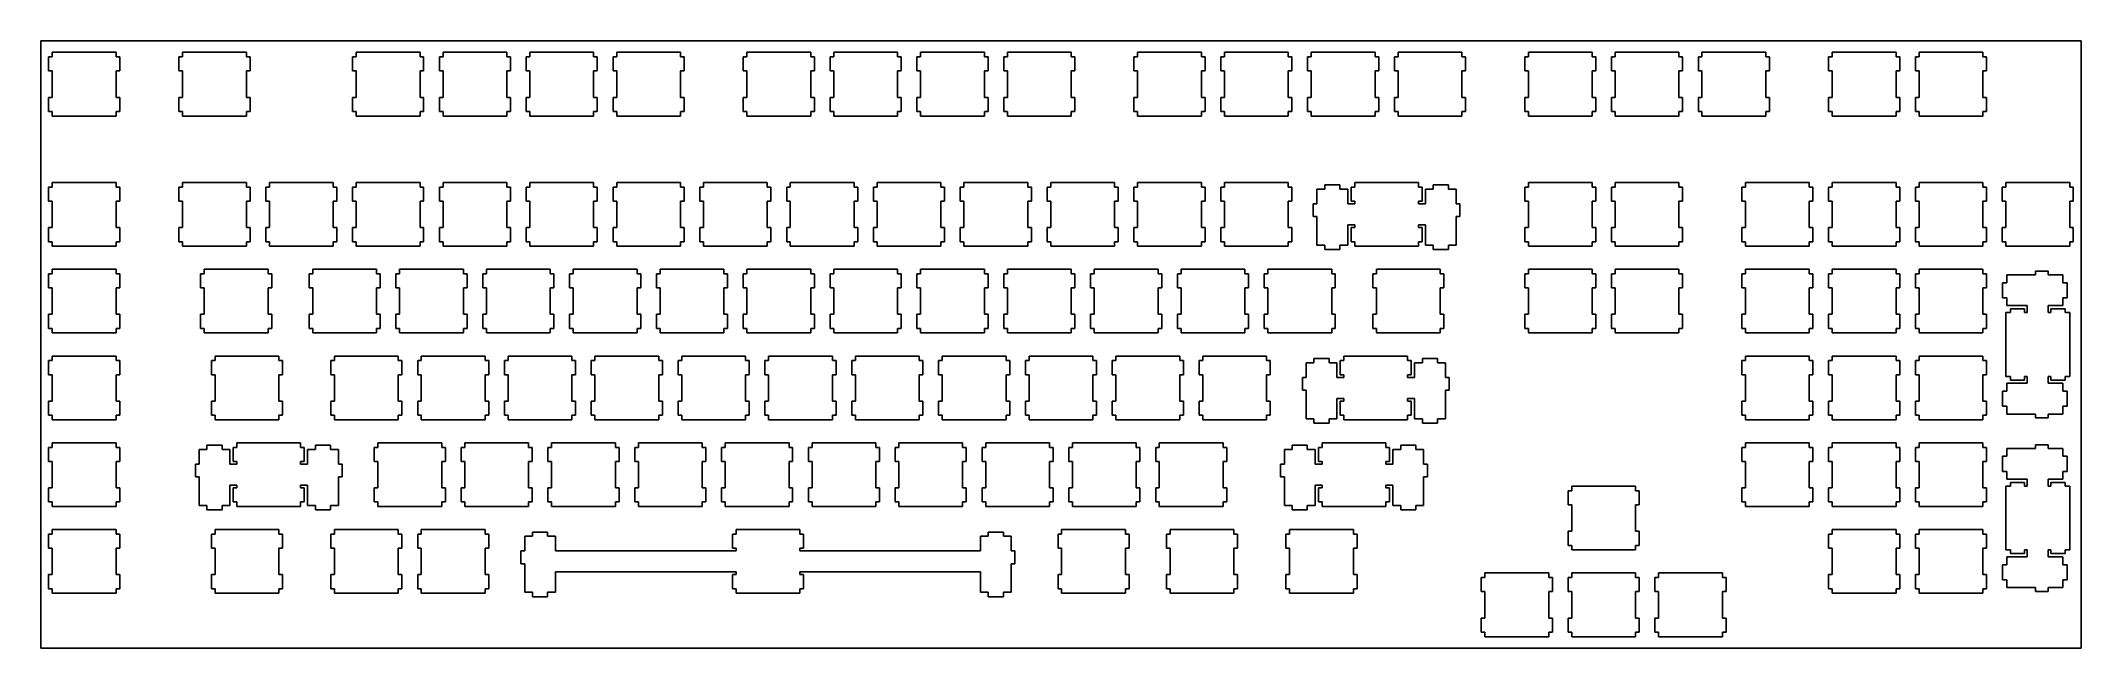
# Model space of a CAD drawing. Extents: x 0 to 448, y 0 to 134.
import ezdxf

# ---------------------------------------------------------------- set-up
doc = ezdxf.new("R2010")
doc.units = 0
doc.layers.get('0').update_dxf_attribs({"linetype": 'CONTINUOUS'})

msp = doc.modelspace()

# ---------------------------------------------------------------- linework, layer by layer
at = {"color": 0}
for p, q in [((0.0951, 133.608), (447.77, 133.608)), ((0.0951, 0.2577), (0.0951, 133.608)), ((2.6197, 130.083), (1.819, 130.083)), ((1.819, 130.083), (1.819, 126.983)), ((2.6197, 131.083), (2.6197, 130.083)), ((16.6192, 131.083), (2.6197, 131.083)), ((16.6192, 130.083), (16.6192, 131.083)), ((17.4198, 130.083), (16.6192, 130.083)), ((17.4198, 126.983), (17.4198, 130.083)), ((31.1947, 130.083), (30.394, 130.083)), ((30.394, 130.083), (30.394, 126.983)), ((31.1947, 131.083), (31.1947, 130.083)), ((45.194, 131.083), (31.1947, 131.083)), ((45.194, 130.083), (45.194, 131.083)), ((45.9948, 130.083), (45.194, 130.083)), ((45.9948, 126.983), (45.9948, 130.083)), ((69.2947, 130.083), (68.4939, 130.083)), ((68.4939, 130.083), (68.4939, 126.983)), ((69.2947, 131.083), (69.2947, 130.083)), ((83.294, 131.083), (69.2947, 131.083)), ((83.294, 130.083), (83.294, 131.083)), ((84.0948, 130.083), (83.294, 130.083)), ((84.0948, 126.983), (84.0948, 130.083)), ((88.3447, 130.083), (87.5439, 130.083)), ((87.5439, 130.083), (87.5439, 126.983)), ((88.3447, 131.083), (88.3447, 130.083)), ((102.344, 131.083), (88.3447, 131.083)), ((102.344, 130.083), (102.344, 131.083)), ((103.145, 130.083), (102.344, 130.083)), ((103.145, 126.983), (103.145, 130.083)), ((107.395, 130.083), (106.594, 130.083)), ((106.594, 130.083), (106.594, 126.983)), ((107.395, 131.083), (107.395, 130.083)), ((121.394, 131.083), (107.395, 131.083)), ((121.394, 130.083), (121.394, 131.083)), ((122.195, 130.083), (121.394, 130.083)), ((122.195, 126.983), (122.195, 130.083)), ((126.445, 130.083), (125.644, 130.083)), ((125.644, 130.083), (125.644, 126.983)), ((126.445, 131.083), (126.445, 130.083)), ((140.444, 131.083), (126.445, 131.083)), ((140.444, 130.083), (140.444, 131.083)), ((141.245, 130.083), (140.444, 130.083)), ((141.245, 126.983), (141.245, 130.083)), ((155.02, 130.083), (154.219, 130.083)), ((154.219, 130.083), (154.219, 126.983)), ((155.02, 131.083), (155.02, 130.083)), ((169.019, 131.083), (155.02, 131.083)), ((169.019, 130.083), (169.019, 131.083)), ((169.82, 130.083), (169.019, 130.083)), ((169.82, 126.983), (169.82, 130.083)), ((174.07, 130.083), (173.269, 130.083)), ((173.269, 130.083), (173.269, 126.983)), ((174.07, 131.083), (174.07, 130.083)), ((188.069, 131.083), (174.07, 131.083)), ((188.069, 130.083), (188.069, 131.083)), ((188.87, 130.083), (188.069, 130.083)), ((188.87, 126.983), (188.87, 130.083)), ((193.12, 130.083), (192.319, 130.083)), ((192.319, 130.083), (192.319, 126.983)), ((193.12, 131.083), (193.12, 130.083)), ((207.119, 131.083), (193.12, 131.083)), ((207.119, 130.083), (207.119, 131.083)), ((207.92, 130.083), (207.119, 130.083)), ((207.92, 126.983), (207.92, 130.083)), ((212.17, 130.083), (211.369, 130.083)), ((211.369, 130.083), (211.369, 126.983)), ((212.17, 131.083), (212.17, 130.083)), ((226.169, 131.083), (212.17, 131.083)), ((226.169, 130.083), (226.169, 131.083)), ((226.97, 130.083), (226.169, 130.083)), ((226.97, 126.983), (226.97, 130.083)), ((240.745, 130.083), (239.944, 130.083)), ((239.944, 130.083), (239.944, 126.983)), ((240.745, 131.083), (240.745, 130.083)), ((254.744, 131.083), (240.745, 131.083)), ((254.744, 130.083), (254.744, 131.083)), ((255.545, 130.083), (254.744, 130.083)), ((255.545, 126.983), (255.545, 130.083)), ((259.795, 130.083), (258.994, 130.083)), ((258.994, 130.083), (258.994, 126.983)), ((259.795, 131.083), (259.795, 130.083)), ((273.794, 131.083), (259.795, 131.083)), ((273.794, 130.083), (273.794, 131.083)), ((274.595, 130.083), (273.794, 130.083)), ((274.595, 126.983), (274.595, 130.083)), ((278.845, 130.083), (278.044, 130.083)), ((278.044, 130.083), (278.044, 126.983)), ((278.845, 131.083), (278.845, 130.083)), ((292.844, 131.083), (278.845, 131.083)), ((292.844, 130.083), (292.844, 131.083)), ((293.645, 130.083), (292.844, 130.083)), ((293.645, 126.983), (293.645, 130.083)), ((297.895, 130.083), (297.094, 130.083)), ((297.094, 130.083), (297.094, 126.983)), ((297.895, 131.083), (297.895, 130.083)), ((311.894, 131.083), (297.895, 131.083)), ((311.894, 130.083), (311.894, 131.083)), ((312.695, 130.083), (311.894, 130.083)), ((312.695, 126.983), (312.695, 130.083)), ((326.47, 130.083), (325.669, 130.083)), ((325.669, 130.083), (325.669, 126.983)), ((326.47, 131.083), (326.47, 130.083)), ((340.469, 131.083), (326.47, 131.083)), ((340.469, 130.083), (340.469, 131.083)), ((341.27, 130.083), (340.469, 130.083)), ((341.27, 126.983), (341.27, 130.083)), ((345.52, 130.083), (344.719, 130.083)), ((344.719, 130.083), (344.719, 126.983)), ((345.52, 131.083), (345.52, 130.083)), ((359.519, 131.083), (345.52, 131.083)), ((359.519, 130.083), (359.519, 131.083)), ((360.32, 130.083), (359.519, 130.083)), ((360.32, 126.983), (360.32, 130.083)), ((364.571, 130.083), (363.77, 130.083)), ((363.77, 130.083), (363.77, 126.983)), ((364.571, 131.083), (364.571, 130.083)), ((378.569, 131.083), (364.571, 131.083)), ((378.569, 130.083), (378.569, 131.083)), ((379.37, 130.083), (378.569, 130.083)), ((379.37, 126.983), (379.37, 130.083)), ((393.146, 130.083), (392.345, 130.083)), ((392.345, 130.083), (392.345, 126.983)), ((393.146, 131.083), (393.146, 130.083)), ((407.144, 131.083), (393.146, 131.083)), ((407.144, 130.083), (407.144, 131.083)), ((407.945, 130.083), (407.144, 130.083)), ((407.945, 126.983), (407.945, 130.083)), ((412.196, 130.083), (411.395, 130.083)), ((411.395, 130.083), (411.395, 126.983)), ((412.196, 131.083), (412.196, 130.083)), ((426.194, 131.083), (412.196, 131.083)), ((426.194, 130.083), (426.194, 131.083)), ((426.995, 130.083), (426.194, 130.083)), ((426.995, 126.983), (426.995, 130.083)), ((447.77, 133.608), (447.77, 0.2577)), ((1.819, 126.983), (2.6197, 126.983)), ((2.6197, 126.983), (2.6197, 121.183)), ((16.6192, 121.183), (16.6192, 126.983)), ((16.6192, 126.983), (17.4198, 126.983)), ((30.394, 126.983), (31.1947, 126.983)), ((31.1947, 126.983), (31.1947, 121.183)), ((45.194, 121.183), (45.194, 126.983)), ((45.194, 126.983), (45.9948, 126.983)), ((68.4939, 126.983), (69.2947, 126.983)), ((69.2947, 126.983), (69.2947, 121.183)), ((83.294, 121.183), (83.294, 126.983)), ((83.294, 126.983), (84.0948, 126.983)), ((87.5439, 126.983), (88.3447, 126.983)), ((88.3447, 126.983), (88.3447, 121.183)), ((102.344, 121.183), (102.344, 126.983)), ((102.344, 126.983), (103.145, 126.983)), ((106.594, 126.983), (107.395, 126.983)), ((107.395, 126.983), (107.395, 121.183)), ((121.394, 121.183), (121.394, 126.983)), ((121.394, 126.983), (122.195, 126.983)), ((125.644, 126.983), (126.445, 126.983)), ((126.445, 126.983), (126.445, 121.183)), ((140.444, 121.183), (140.444, 126.983)), ((140.444, 126.983), (141.245, 126.983)), ((154.219, 126.983), (155.02, 126.983)), ((155.02, 126.983), (155.02, 121.183)), ((169.019, 121.183), (169.019, 126.983)), ((169.019, 126.983), (169.82, 126.983)), ((173.269, 126.983), (174.07, 126.983)), ((174.07, 126.983), (174.07, 121.183)), ((188.069, 121.183), (188.069, 126.983)), ((188.069, 126.983), (188.87, 126.983)), ((192.319, 126.983), (193.12, 126.983)), ((193.12, 126.983), (193.12, 121.183)), ((207.119, 121.183), (207.119, 126.983)), ((207.119, 126.983), (207.92, 126.983)), ((211.369, 126.983), (212.17, 126.983)), ((212.17, 126.983), (212.17, 121.183)), ((226.169, 121.183), (226.169, 126.983)), ((226.169, 126.983), (226.97, 126.983)), ((239.944, 126.983), (240.745, 126.983)), ((240.745, 126.983), (240.745, 121.183)), ((254.744, 121.183), (254.744, 126.983)), ((254.744, 126.983), (255.545, 126.983)), ((258.994, 126.983), (259.795, 126.983)), ((259.795, 126.983), (259.795, 121.183)), ((273.794, 121.183), (273.794, 126.983)), ((273.794, 126.983), (274.595, 126.983)), ((278.044, 126.983), (278.845, 126.983)), ((278.845, 126.983), (278.845, 121.183)), ((292.844, 121.183), (292.844, 126.983)), ((292.844, 126.983), (293.645, 126.983)), ((297.094, 126.983), (297.895, 126.983)), ((297.895, 126.983), (297.895, 121.183)), ((311.894, 121.183), (311.894, 126.983)), ((311.894, 126.983), (312.695, 126.983)), ((325.669, 126.983), (326.47, 126.983)), ((326.47, 126.983), (326.47, 121.183)), ((340.469, 121.183), (340.469, 126.983)), ((340.469, 126.983), (341.27, 126.983)), ((344.719, 126.983), (345.52, 126.983)), ((345.52, 126.983), (345.52, 121.183)), ((359.519, 121.183), (359.519, 126.983)), ((359.519, 126.983), (360.32, 126.983)), ((363.77, 126.983), (364.571, 126.983)), ((364.571, 126.983), (364.571, 121.183)), ((378.569, 121.183), (378.569, 126.983)), ((378.569, 126.983), (379.37, 126.983)), ((392.345, 126.983), (393.146, 126.983)), ((393.146, 126.983), (393.146, 121.183)), ((407.144, 121.183), (407.144, 126.983)), ((407.144, 126.983), (407.945, 126.983)), ((411.395, 126.983), (412.196, 126.983)), ((412.196, 126.983), (412.196, 121.183)), ((426.194, 121.183), (426.194, 126.983)), ((426.194, 126.983), (426.995, 126.983)), ((2.6197, 121.183), (1.819, 121.183)), ((1.819, 121.183), (1.819, 118.083)), ((17.4198, 121.183), (16.6192, 121.183)), ((17.4198, 118.083), (17.4198, 121.183)), ((31.1947, 121.183), (30.394, 121.183)), ((30.394, 121.183), (30.394, 118.083)), ((45.9948, 121.183), (45.194, 121.183)), ((45.9948, 118.083), (45.9948, 121.183)), ((69.2947, 121.183), (68.4939, 121.183)), ((68.4939, 121.183), (68.4939, 118.083)), ((84.0948, 121.183), (83.294, 121.183)), ((84.0948, 118.083), (84.0948, 121.183)), ((88.3447, 121.183), (87.5439, 121.183)), ((87.5439, 121.183), (87.5439, 118.083)), ((103.145, 121.183), (102.344, 121.183)), ((103.145, 118.083), (103.145, 121.183)), ((107.395, 121.183), (106.594, 121.183)), ((106.594, 121.183), (106.594, 118.083)), ((122.195, 121.183), (121.394, 121.183)), ((122.195, 118.083), (122.195, 121.183)), ((126.445, 121.183), (125.644, 121.183)), ((125.644, 121.183), (125.644, 118.083)), ((141.245, 121.183), (140.444, 121.183)), ((141.245, 118.083), (141.245, 121.183)), ((155.02, 121.183), (154.219, 121.183)), ((154.219, 121.183), (154.219, 118.083)), ((169.82, 121.183), (169.019, 121.183)), ((169.82, 118.083), (169.82, 121.183)), ((174.07, 121.183), (173.269, 121.183)), ((173.269, 121.183), (173.269, 118.083)), ((188.87, 121.183), (188.069, 121.183)), ((188.87, 118.083), (188.87, 121.183)), ((193.12, 121.183), (192.319, 121.183)), ((192.319, 121.183), (192.319, 118.083)), ((207.92, 121.183), (207.119, 121.183)), ((207.92, 118.083), (207.92, 121.183)), ((212.17, 121.183), (211.369, 121.183)), ((211.369, 121.183), (211.369, 118.083)), ((226.97, 121.183), (226.169, 121.183)), ((226.97, 118.083), (226.97, 121.183)), ((240.745, 121.183), (239.944, 121.183)), ((239.944, 121.183), (239.944, 118.083)), ((255.545, 121.183), (254.744, 121.183)), ((255.545, 118.083), (255.545, 121.183)), ((259.795, 121.183), (258.994, 121.183)), ((258.994, 121.183), (258.994, 118.083)), ((274.595, 121.183), (273.794, 121.183)), ((274.595, 118.083), (274.595, 121.183)), ((278.845, 121.183), (278.044, 121.183)), ((278.044, 121.183), (278.044, 118.083)), ((293.645, 121.183), (292.844, 121.183)), ((293.645, 118.083), (293.645, 121.183)), ((297.895, 121.183), (297.094, 121.183)), ((297.094, 121.183), (297.094, 118.083)), ((312.695, 121.183), (311.894, 121.183)), ((312.695, 118.083), (312.695, 121.183)), ((326.47, 121.183), (325.669, 121.183)), ((325.669, 121.183), (325.669, 118.083)), ((341.27, 121.183), (340.469, 121.183)), ((341.27, 118.083), (341.27, 121.183)), ((345.52, 121.183), (344.719, 121.183)), ((344.719, 121.183), (344.719, 118.083)), ((360.32, 121.183), (359.519, 121.183)), ((360.32, 118.083), (360.32, 121.183)), ((364.571, 121.183), (363.77, 121.183)), ((363.77, 121.183), (363.77, 118.083)), ((379.37, 121.183), (378.569, 121.183)), ((379.37, 118.083), (379.37, 121.183)), ((393.146, 121.183), (392.345, 121.183)), ((392.345, 121.183), (392.345, 118.083)), ((407.945, 121.183), (407.144, 121.183)), ((407.945, 118.083), (407.945, 121.183)), ((412.196, 121.183), (411.395, 121.183)), ((411.395, 121.183), (411.395, 118.083)), ((426.995, 121.183), (426.194, 121.183)), ((426.995, 118.083), (426.995, 121.183)), ((1.819, 118.083), (2.6197, 118.083)), ((2.6197, 118.083), (2.6197, 117.084)), ((2.6197, 117.084), (16.6192, 117.084)), ((16.6192, 117.084), (16.6192, 118.083)), ((16.6192, 118.083), (17.4198, 118.083)), ((30.394, 118.083), (31.1947, 118.083)), ((31.1947, 118.083), (31.1947, 117.084)), ((31.1947, 117.084), (45.194, 117.084)), ((45.194, 117.084), (45.194, 118.083)), ((45.194, 118.083), (45.9948, 118.083)), ((68.4939, 118.083), (69.2947, 118.083)), ((69.2947, 118.083), (69.2947, 117.084)), ((69.2947, 117.084), (83.294, 117.084)), ((83.294, 117.084), (83.294, 118.083)), ((83.294, 118.083), (84.0948, 118.083)), ((87.5439, 118.083), (88.3447, 118.083)), ((88.3447, 118.083), (88.3447, 117.084)), ((88.3447, 117.084), (102.344, 117.084)), ((102.344, 117.084), (102.344, 118.083)), ((102.344, 118.083), (103.145, 118.083)), ((106.594, 118.083), (107.395, 118.083)), ((107.395, 118.083), (107.395, 117.084)), ((107.395, 117.084), (121.394, 117.084)), ((121.394, 117.084), (121.394, 118.083)), ((121.394, 118.083), (122.195, 118.083)), ((125.644, 118.083), (126.445, 118.083)), ((126.445, 118.083), (126.445, 117.084)), ((126.445, 117.084), (140.444, 117.084)), ((140.444, 117.084), (140.444, 118.083)), ((140.444, 118.083), (141.245, 118.083)), ((154.219, 118.083), (155.02, 118.083)), ((155.02, 118.083), (155.02, 117.084)), ((155.02, 117.084), (169.019, 117.084)), ((169.019, 117.084), (169.019, 118.083)), ((169.019, 118.083), (169.82, 118.083)), ((173.269, 118.083), (174.07, 118.083)), ((174.07, 118.083), (174.07, 117.084)), ((174.07, 117.084), (188.069, 117.084)), ((188.069, 117.084), (188.069, 118.083)), ((188.069, 118.083), (188.87, 118.083)), ((192.319, 118.083), (193.12, 118.083)), ((193.12, 118.083), (193.12, 117.084)), ((193.12, 117.084), (207.119, 117.084)), ((207.119, 117.084), (207.119, 118.083)), ((207.119, 118.083), (207.92, 118.083)), ((211.369, 118.083), (212.17, 118.083)), ((212.17, 118.083), (212.17, 117.084)), ((212.17, 117.084), (226.169, 117.084)), ((226.169, 117.084), (226.169, 118.083)), ((226.169, 118.083), (226.97, 118.083)), ((239.944, 118.083), (240.745, 118.083)), ((240.745, 118.083), (240.745, 117.084)), ((240.745, 117.084), (254.744, 117.084)), ((254.744, 117.084), (254.744, 118.083)), ((254.744, 118.083), (255.545, 118.083)), ((258.994, 118.083), (259.795, 118.083)), ((259.795, 118.083), (259.795, 117.084)), ((259.795, 117.084), (273.794, 117.084)), ((273.794, 117.084), (273.794, 118.083)), ((273.794, 118.083), (274.595, 118.083)), ((278.044, 118.083), (278.845, 118.083)), ((278.845, 118.083), (278.845, 117.084)), ((278.845, 117.084), (292.844, 117.084)), ((292.844, 117.084), (292.844, 118.083)), ((292.844, 118.083), (293.645, 118.083)), ((297.094, 118.083), (297.895, 118.083)), ((297.895, 118.083), (297.895, 117.084)), ((297.895, 117.084), (311.894, 117.084)), ((311.894, 117.084), (311.894, 118.083)), ((311.894, 118.083), (312.695, 118.083)), ((325.669, 118.083), (326.47, 118.083)), ((326.47, 118.083), (326.47, 117.084)), ((326.47, 117.084), (340.469, 117.084)), ((340.469, 117.084), (340.469, 118.083)), ((340.469, 118.083), (341.27, 118.083)), ((344.719, 118.083), (345.52, 118.083)), ((345.52, 118.083), (345.52, 117.084)), ((345.52, 117.084), (359.519, 117.084)), ((359.519, 117.084), (359.519, 118.083)), ((359.519, 118.083), (360.32, 118.083)), ((363.77, 118.083), (364.571, 118.083)), ((364.571, 118.083), (364.571, 117.084)), ((364.571, 117.084), (378.569, 117.084)), ((378.569, 117.084), (378.569, 118.083)), ((378.569, 118.083), (379.37, 118.083)), ((392.345, 118.083), (393.146, 118.083)), ((393.146, 118.083), (393.146, 117.084)), ((393.146, 117.084), (407.144, 117.084)), ((407.144, 117.084), (407.144, 118.083)), ((407.144, 118.083), (407.945, 118.083)), ((411.395, 118.083), (412.196, 118.083)), ((412.196, 118.083), (412.196, 117.084)), ((412.196, 117.084), (426.194, 117.084)), ((426.194, 117.084), (426.194, 118.083)), ((426.194, 118.083), (426.995, 118.083)), ((2.6197, 101.508), (1.819, 101.508)), ((1.819, 101.508), (1.819, 98.4084)), ((2.6197, 102.508), (2.6197, 101.508)), ((16.6192, 102.508), (2.6197, 102.508)), ((16.6192, 101.508), (16.6192, 102.508)), ((17.4198, 101.508), (16.6192, 101.508)), ((17.4198, 98.4084), (17.4198, 101.508)), ((31.1947, 101.508), (30.394, 101.508)), ((30.394, 101.508), (30.394, 98.4084)), ((31.1947, 102.508), (31.1947, 101.508)), ((45.194, 102.508), (31.1947, 102.508)), ((45.194, 101.508), (45.194, 102.508)), ((45.9948, 101.508), (45.194, 101.508)), ((45.9948, 98.4084), (45.9948, 101.508)), ((50.2447, 101.508), (49.4439, 101.508)), ((49.4439, 101.508), (49.4439, 98.4084)), ((50.2447, 102.508), (50.2447, 101.508)), ((64.244, 102.508), (50.2447, 102.508)), ((64.244, 101.508), (64.244, 102.508)), ((65.0448, 101.508), (64.244, 101.508)), ((65.0448, 98.4084), (65.0448, 101.508)), ((69.2947, 101.508), (68.4939, 101.508)), ((68.4939, 101.508), (68.4939, 98.4084)), ((69.2947, 102.508), (69.2947, 101.508)), ((83.294, 102.508), (69.2947, 102.508)), ((83.294, 101.508), (83.294, 102.508)), ((84.0948, 101.508), (83.294, 101.508)), ((84.0948, 98.4084), (84.0948, 101.508)), ((88.3447, 101.508), (87.5439, 101.508)), ((87.5439, 101.508), (87.5439, 98.4084)), ((88.3447, 102.508), (88.3447, 101.508)), ((102.344, 102.508), (88.3447, 102.508)), ((102.344, 101.508), (102.344, 102.508)), ((103.145, 101.508), (102.344, 101.508)), ((103.145, 98.4084), (103.145, 101.508)), ((107.395, 101.508), (106.594, 101.508)), ((106.594, 101.508), (106.594, 98.4084)), ((107.395, 102.508), (107.395, 101.508)), ((121.394, 102.508), (107.395, 102.508)), ((121.394, 101.508), (121.394, 102.508)), ((122.195, 101.508), (121.394, 101.508)), ((122.195, 98.4084), (122.195, 101.508)), ((126.445, 101.508), (125.644, 101.508)), ((125.644, 101.508), (125.644, 98.4084)), ((126.445, 102.508), (126.445, 101.508)), ((140.444, 102.508), (126.445, 102.508)), ((140.444, 101.508), (140.444, 102.508)), ((141.245, 101.508), (140.444, 101.508)), ((141.245, 98.4084), (141.245, 101.508)), ((145.495, 101.508), (144.694, 101.508)), ((144.694, 101.508), (144.694, 98.4084)), ((145.495, 102.508), (145.495, 101.508)), ((159.494, 102.508), (145.495, 102.508)), ((159.494, 101.508), (159.494, 102.508)), ((160.295, 101.508), (159.494, 101.508)), ((160.295, 98.4084), (160.295, 101.508)), ((164.545, 101.508), (163.744, 101.508)), ((163.744, 101.508), (163.744, 98.4084)), ((164.545, 102.508), (164.545, 101.508)), ((178.544, 102.508), (164.545, 102.508)), ((178.544, 101.508), (178.544, 102.508)), ((179.345, 101.508), (178.544, 101.508)), ((179.345, 98.4084), (179.345, 101.508)), ((183.595, 101.508), (182.794, 101.508)), ((182.794, 101.508), (182.794, 98.4084)), ((183.595, 102.508), (183.595, 101.508)), ((197.594, 102.508), (183.595, 102.508)), ((197.594, 101.508), (197.594, 102.508)), ((198.395, 101.508), (197.594, 101.508)), ((198.395, 98.4084), (198.395, 101.508)), ((202.645, 101.508), (201.844, 101.508)), ((201.844, 101.508), (201.844, 98.4084)), ((202.645, 102.508), (202.645, 101.508)), ((216.644, 102.508), (202.645, 102.508)), ((216.644, 101.508), (216.644, 102.508)), ((217.445, 101.508), (216.644, 101.508)), ((217.445, 98.4084), (217.445, 101.508)), ((221.695, 101.508), (220.894, 101.508)), ((220.894, 101.508), (220.894, 98.4084)), ((221.695, 102.508), (221.695, 101.508)), ((235.694, 102.508), (221.695, 102.508)), ((235.694, 101.508), (235.694, 102.508)), ((236.495, 101.508), (235.694, 101.508)), ((236.495, 98.4084), (236.495, 101.508)), ((240.745, 101.508), (239.944, 101.508)), ((239.944, 101.508), (239.944, 98.4084)), ((240.745, 102.508), (240.745, 101.508)), ((254.744, 102.508), (240.745, 102.508)), ((254.744, 101.508), (254.744, 102.508)), ((255.545, 101.508), (254.744, 101.508)), ((255.545, 98.4084), (255.545, 101.508)), ((259.795, 101.508), (258.994, 101.508)), ((258.994, 101.508), (258.994, 98.4084)), ((259.795, 102.508), (259.795, 101.508)), ((273.794, 102.508), (259.795, 102.508)), ((273.794, 101.508), (273.794, 102.508)), ((274.595, 101.508), (273.794, 101.508)), ((274.595, 98.4084), (274.595, 101.508)), ((281.82, 101.038), (280.095, 101.038)), ((280.095, 101.038), (280.095, 97.8076)), ((285.119, 101.958), (281.82, 101.958)), ((281.82, 101.958), (281.82, 101.038)), ((285.119, 101.038), (285.119, 101.958)), ((286.844, 101.038), (285.119, 101.038)), ((286.844, 97.8076), (286.844, 101.038)), ((288.37, 101.508), (287.569, 101.508)), ((287.569, 101.508), (287.569, 98.4084)), ((288.37, 102.508), (288.37, 101.508)), ((302.369, 102.508), (288.37, 102.508)), ((302.369, 101.508), (302.369, 102.508)), ((303.17, 101.508), (302.369, 101.508)), ((303.17, 98.4084), (303.17, 101.508)), ((305.62, 101.038), (303.895, 101.038)), ((303.895, 101.038), (303.895, 97.8076)), ((308.919, 101.958), (305.62, 101.958)), ((305.62, 101.958), (305.62, 101.038)), ((308.919, 101.038), (308.919, 101.958)), ((310.644, 101.038), (308.919, 101.038)), ((310.644, 97.8076), (310.644, 101.038)), ((326.47, 101.508), (325.669, 101.508)), ((325.669, 101.508), (325.669, 98.4084)), ((326.47, 102.508), (326.47, 101.508)), ((340.469, 102.508), (326.47, 102.508)), ((340.469, 101.508), (340.469, 102.508)), ((341.27, 101.508), (340.469, 101.508)), ((341.27, 98.4084), (341.27, 101.508)), ((345.52, 101.508), (344.719, 101.508)), ((344.719, 101.508), (344.719, 98.4084)), ((345.52, 102.508), (345.52, 101.508)), ((359.519, 102.508), (345.52, 102.508)), ((359.519, 101.508), (359.519, 102.508)), ((360.32, 101.508), (359.519, 101.508)), ((360.32, 98.4084), (360.32, 101.508)), ((374.096, 101.508), (373.295, 101.508)), ((373.295, 101.508), (373.295, 98.4084)), ((374.096, 102.508), (374.096, 101.508)), ((388.094, 102.508), (374.096, 102.508)), ((388.094, 101.508), (388.094, 102.508)), ((388.895, 101.508), (388.094, 101.508)), ((388.895, 98.4084), (388.895, 101.508)), ((393.146, 101.508), (392.345, 101.508)), ((392.345, 101.508), (392.345, 98.4084)), ((393.146, 102.508), (393.146, 101.508)), ((407.144, 102.508), (393.146, 102.508)), ((407.144, 101.508), (407.144, 102.508)), ((407.945, 101.508), (407.144, 101.508)), ((407.945, 98.4084), (407.945, 101.508)), ((412.196, 101.508), (411.395, 101.508)), ((411.395, 101.508), (411.395, 98.4084)), ((412.196, 102.508), (412.196, 101.508)), ((426.194, 102.508), (412.196, 102.508)), ((426.194, 101.508), (426.194, 102.508)), ((426.995, 101.508), (426.194, 101.508)), ((426.995, 98.4084), (426.995, 101.508)), ((431.246, 101.508), (430.445, 101.508)), ((430.445, 101.508), (430.445, 98.4084)), ((431.246, 102.508), (431.246, 101.508)), ((445.244, 102.508), (431.246, 102.508)), ((445.244, 101.508), (445.244, 102.508)), ((446.045, 101.508), (445.244, 101.508)), ((446.045, 98.4084), (446.045, 101.508)), ((1.819, 98.4084), (2.6197, 98.4084)), ((2.6197, 98.4084), (2.6197, 92.6084)), ((16.6192, 92.6084), (16.6192, 98.4084)), ((16.6192, 98.4084), (17.4198, 98.4084)), ((30.394, 98.4084), (31.1947, 98.4084)), ((31.1947, 98.4084), (31.1947, 92.6084)), ((45.194, 92.6084), (45.194, 98.4084)), ((45.194, 98.4084), (45.9948, 98.4084)), ((49.4439, 98.4084), (50.2447, 98.4084)), ((50.2447, 98.4084), (50.2447, 92.6084)), ((64.244, 92.6084), (64.244, 98.4084)), ((64.244, 98.4084), (65.0448, 98.4084)), ((68.4939, 98.4084), (69.2947, 98.4084)), ((69.2947, 98.4084), (69.2947, 92.6084)), ((83.294, 92.6084), (83.294, 98.4084)), ((83.294, 98.4084), (84.0948, 98.4084)), ((87.5439, 98.4084), (88.3447, 98.4084)), ((88.3447, 98.4084), (88.3447, 92.6084)), ((102.344, 92.6084), (102.344, 98.4084)), ((102.344, 98.4084), (103.145, 98.4084)), ((106.594, 98.4084), (107.395, 98.4084)), ((107.395, 98.4084), (107.395, 92.6084)), ((121.394, 92.6084), (121.394, 98.4084)), ((121.394, 98.4084), (122.195, 98.4084)), ((125.644, 98.4084), (126.445, 98.4084)), ((126.445, 98.4084), (126.445, 92.6084)), ((140.444, 92.6084), (140.444, 98.4084)), ((140.444, 98.4084), (141.245, 98.4084)), ((144.694, 98.4084), (145.495, 98.4084)), ((145.495, 98.4084), (145.495, 92.6084)), ((159.494, 92.6084), (159.494, 98.4084)), ((159.494, 98.4084), (160.295, 98.4084)), ((163.744, 98.4084), (164.545, 98.4084)), ((164.545, 98.4084), (164.545, 92.6084)), ((178.544, 92.6084), (178.544, 98.4084)), ((178.544, 98.4084), (179.345, 98.4084)), ((182.794, 98.4084), (183.595, 98.4084)), ((183.595, 98.4084), (183.595, 92.6084)), ((197.594, 92.6084), (197.594, 98.4084)), ((197.594, 98.4084), (198.395, 98.4084)), ((201.844, 98.4084), (202.645, 98.4084)), ((202.645, 98.4084), (202.645, 92.6084)), ((216.644, 92.6084), (216.644, 98.4084)), ((216.644, 98.4084), (217.445, 98.4084)), ((220.894, 98.4084), (221.695, 98.4084)), ((221.695, 98.4084), (221.695, 92.6084)), ((235.694, 92.6084), (235.694, 98.4084)), ((235.694, 98.4084), (236.495, 98.4084)), ((239.944, 98.4084), (240.745, 98.4084)), ((240.745, 98.4084), (240.745, 92.6084)), ((254.744, 92.6084), (254.744, 98.4084)), ((254.744, 98.4084), (255.545, 98.4084)), ((258.994, 98.4084), (259.795, 98.4084)), ((259.795, 98.4084), (259.795, 92.6084)), ((273.794, 92.6084), (273.794, 98.4084)), ((273.794, 98.4084), (274.595, 98.4084)), ((280.095, 97.8076), (279.269, 97.8076)), ((279.269, 97.8076), (279.269, 95.0087)), ((279.269, 95.0087), (280.095, 95.0087)), ((280.095, 95.0087), (280.095, 88.7388)), ((288.37, 97.8076), (286.844, 97.8076)), ((287.569, 98.4084), (288.37, 98.4084)), ((288.37, 98.4084), (288.37, 97.8076)), ((302.369, 97.8076), (302.369, 98.4084)), ((302.369, 98.4084), (303.17, 98.4084)), ((303.895, 97.8076), (302.369, 97.8076)), ((311.47, 97.8076), (310.644, 97.8076)), ((310.644, 88.7388), (310.644, 95.0087)), ((310.644, 95.0087), (311.47, 95.0087)), ((311.47, 95.0087), (311.47, 97.8076)), ((325.669, 98.4084), (326.47, 98.4084)), ((326.47, 98.4084), (326.47, 92.6084)), ((340.469, 92.6084), (340.469, 98.4084)), ((340.469, 98.4084), (341.27, 98.4084)), ((344.719, 98.4084), (345.52, 98.4084)), ((345.52, 98.4084), (345.52, 92.6084)), ((359.519, 92.6084), (359.519, 98.4084)), ((359.519, 98.4084), (360.32, 98.4084)), ((373.295, 98.4084), (374.096, 98.4084)), ((374.096, 98.4084), (374.096, 92.6084)), ((388.094, 92.6084), (388.094, 98.4084)), ((388.094, 98.4084), (388.895, 98.4084)), ((392.345, 98.4084), (393.146, 98.4084)), ((393.146, 98.4084), (393.146, 92.6084)), ((407.144, 92.6084), (407.144, 98.4084)), ((407.144, 98.4084), (407.945, 98.4084)), ((411.395, 98.4084), (412.196, 98.4084)), ((412.196, 98.4084), (412.196, 92.6084)), ((426.194, 92.6084), (426.194, 98.4084)), ((426.194, 98.4084), (426.995, 98.4084)), ((430.445, 98.4084), (431.246, 98.4084)), ((431.246, 98.4084), (431.246, 92.6084)), ((445.244, 92.6084), (445.244, 98.4084)), ((445.244, 98.4084), (446.045, 98.4084)), ((2.6197, 92.6084), (1.819, 92.6084)), ((1.819, 92.6084), (1.819, 89.5078)), ((17.4198, 92.6084), (16.6192, 92.6084)), ((17.4198, 89.5078), (17.4198, 92.6084)), ((31.1947, 92.6084), (30.394, 92.6084)), ((30.394, 92.6084), (30.394, 89.5078)), ((45.9948, 92.6084), (45.194, 92.6084)), ((45.9948, 89.5078), (45.9948, 92.6084)), ((50.2447, 92.6084), (49.4439, 92.6084)), ((49.4439, 92.6084), (49.4439, 89.5078)), ((65.0448, 92.6084), (64.244, 92.6084)), ((65.0448, 89.5078), (65.0448, 92.6084)), ((69.2947, 92.6084), (68.4939, 92.6084)), ((68.4939, 92.6084), (68.4939, 89.5078)), ((84.0948, 92.6084), (83.294, 92.6084)), ((84.0948, 89.5078), (84.0948, 92.6084)), ((88.3447, 92.6084), (87.5439, 92.6084)), ((87.5439, 92.6084), (87.5439, 89.5078)), ((103.145, 92.6084), (102.344, 92.6084)), ((103.145, 89.5078), (103.145, 92.6084)), ((107.395, 92.6084), (106.594, 92.6084)), ((106.594, 92.6084), (106.594, 89.5078)), ((122.195, 92.6084), (121.394, 92.6084)), ((122.195, 89.5078), (122.195, 92.6084)), ((126.445, 92.6084), (125.644, 92.6084)), ((125.644, 92.6084), (125.644, 89.5078)), ((141.245, 92.6084), (140.444, 92.6084)), ((141.245, 89.5078), (141.245, 92.6084)), ((145.495, 92.6084), (144.694, 92.6084)), ((144.694, 92.6084), (144.694, 89.5078)), ((160.295, 92.6084), (159.494, 92.6084)), ((160.295, 89.5078), (160.295, 92.6084)), ((164.545, 92.6084), (163.744, 92.6084)), ((163.744, 92.6084), (163.744, 89.5078)), ((179.345, 92.6084), (178.544, 92.6084)), ((179.345, 89.5078), (179.345, 92.6084)), ((183.595, 92.6084), (182.794, 92.6084)), ((182.794, 92.6084), (182.794, 89.5078)), ((198.395, 92.6084), (197.594, 92.6084)), ((198.395, 89.5078), (198.395, 92.6084)), ((202.645, 92.6084), (201.844, 92.6084)), ((201.844, 92.6084), (201.844, 89.5078)), ((217.445, 92.6084), (216.644, 92.6084)), ((217.445, 89.5078), (217.445, 92.6084)), ((221.695, 92.6084), (220.894, 92.6084)), ((220.894, 92.6084), (220.894, 89.5078)), ((236.495, 92.6084), (235.694, 92.6084)), ((236.495, 89.5078), (236.495, 92.6084)), ((240.745, 92.6084), (239.944, 92.6084)), ((239.944, 92.6084), (239.944, 89.5078)), ((255.545, 92.6084), (254.744, 92.6084)), ((255.545, 89.5078), (255.545, 92.6084)), ((259.795, 92.6084), (258.994, 92.6084)), ((258.994, 92.6084), (258.994, 89.5078)), ((274.595, 92.6084), (273.794, 92.6084)), ((274.595, 89.5078), (274.595, 92.6084)), ((286.844, 88.7388), (286.844, 93.2078)), ((286.844, 93.2078), (288.37, 93.2078)), ((288.37, 92.6084), (287.569, 92.6084)), ((287.569, 92.6084), (287.569, 89.5078)), ((288.37, 93.2078), (288.37, 92.6084)), ((302.369, 92.6084), (302.369, 93.2078)), ((302.369, 93.2078), (303.895, 93.2078)), ((303.17, 92.6084), (302.369, 92.6084)), ((303.17, 89.5078), (303.17, 92.6084)), ((303.895, 93.2078), (303.895, 88.7388)), ((326.47, 92.6084), (325.669, 92.6084)), ((325.669, 92.6084), (325.669, 89.5078)), ((341.27, 92.6084), (340.469, 92.6084)), ((341.27, 89.5078), (341.27, 92.6084)), ((345.52, 92.6084), (344.719, 92.6084)), ((344.719, 92.6084), (344.719, 89.5078)), ((360.32, 92.6084), (359.519, 92.6084)), ((360.32, 89.5078), (360.32, 92.6084)), ((374.096, 92.6084), (373.295, 92.6084)), ((373.295, 92.6084), (373.295, 89.5078)), ((388.895, 92.6084), (388.094, 92.6084)), ((388.895, 89.5078), (388.895, 92.6084)), ((393.146, 92.6084), (392.345, 92.6084)), ((392.345, 92.6084), (392.345, 89.5078)), ((407.945, 92.6084), (407.144, 92.6084)), ((407.945, 89.5078), (407.945, 92.6084)), ((412.196, 92.6084), (411.395, 92.6084)), ((411.395, 92.6084), (411.395, 89.5078)), ((426.995, 92.6084), (426.194, 92.6084)), ((426.995, 89.5078), (426.995, 92.6084)), ((431.246, 92.6084), (430.445, 92.6084)), ((430.445, 92.6084), (430.445, 89.5078)), ((446.045, 92.6084), (445.244, 92.6084)), ((446.045, 89.5078), (446.045, 92.6084)), ((1.819, 89.5078), (2.6197, 89.5078)), ((2.6197, 89.5078), (2.6197, 88.5088)), ((2.6197, 88.5088), (16.6192, 88.5088)), ((16.6192, 88.5088), (16.6192, 89.5078)), ((16.6192, 89.5078), (17.4198, 89.5078)), ((30.394, 89.5078), (31.1947, 89.5078)), ((31.1947, 89.5078), (31.1947, 88.5088)), ((31.1947, 88.5088), (45.194, 88.5088)), ((45.194, 88.5088), (45.194, 89.5078)), ((45.194, 89.5078), (45.9948, 89.5078)), ((49.4439, 89.5078), (50.2447, 89.5078)), ((50.2447, 89.5078), (50.2447, 88.5088)), ((50.2447, 88.5088), (64.244, 88.5088)), ((64.244, 88.5088), (64.244, 89.5078)), ((64.244, 89.5078), (65.0448, 89.5078)), ((68.4939, 89.5078), (69.2947, 89.5078)), ((69.2947, 89.5078), (69.2947, 88.5088)), ((69.2947, 88.5088), (83.294, 88.5088)), ((83.294, 88.5088), (83.294, 89.5078)), ((83.294, 89.5078), (84.0948, 89.5078)), ((87.5439, 89.5078), (88.3447, 89.5078)), ((88.3447, 89.5078), (88.3447, 88.5088)), ((88.3447, 88.5088), (102.344, 88.5088)), ((102.344, 88.5088), (102.344, 89.5078)), ((102.344, 89.5078), (103.145, 89.5078)), ((106.594, 89.5078), (107.395, 89.5078)), ((107.395, 89.5078), (107.395, 88.5088)), ((107.395, 88.5088), (121.394, 88.5088)), ((121.394, 88.5088), (121.394, 89.5078)), ((121.394, 89.5078), (122.195, 89.5078)), ((125.644, 89.5078), (126.445, 89.5078)), ((126.445, 89.5078), (126.445, 88.5088)), ((126.445, 88.5088), (140.444, 88.5088)), ((140.444, 88.5088), (140.444, 89.5078)), ((140.444, 89.5078), (141.245, 89.5078)), ((144.694, 89.5078), (145.495, 89.5078)), ((145.495, 89.5078), (145.495, 88.5088)), ((145.495, 88.5088), (159.494, 88.5088)), ((159.494, 88.5088), (159.494, 89.5078)), ((159.494, 89.5078), (160.295, 89.5078)), ((163.744, 89.5078), (164.545, 89.5078)), ((164.545, 89.5078), (164.545, 88.5088)), ((164.545, 88.5088), (178.544, 88.5088)), ((178.544, 88.5088), (178.544, 89.5078)), ((178.544, 89.5078), (179.345, 89.5078)), ((182.794, 89.5078), (183.595, 89.5078)), ((183.595, 89.5078), (183.595, 88.5088)), ((183.595, 88.5088), (197.594, 88.5088)), ((197.594, 88.5088), (197.594, 89.5078)), ((197.594, 89.5078), (198.395, 89.5078)), ((201.844, 89.5078), (202.645, 89.5078)), ((202.645, 89.5078), (202.645, 88.5088)), ((202.645, 88.5088), (216.644, 88.5088)), ((216.644, 88.5088), (216.644, 89.5078)), ((216.644, 89.5078), (217.445, 89.5078)), ((220.894, 89.5078), (221.695, 89.5078)), ((221.695, 89.5078), (221.695, 88.5088)), ((221.695, 88.5088), (235.694, 88.5088)), ((235.694, 88.5088), (235.694, 89.5078)), ((235.694, 89.5078), (236.495, 89.5078)), ((239.944, 89.5078), (240.745, 89.5078)), ((240.745, 89.5078), (240.745, 88.5088)), ((240.745, 88.5088), (254.744, 88.5088)), ((254.744, 88.5088), (254.744, 89.5078)), ((254.744, 89.5078), (255.545, 89.5078)), ((258.994, 89.5078), (259.795, 89.5078)), ((259.795, 89.5078), (259.795, 88.5088)), ((259.795, 88.5088), (273.794, 88.5088)), ((273.794, 88.5088), (273.794, 89.5078)), ((273.794, 89.5078), (274.595, 89.5078)), ((280.095, 88.7388), (281.82, 88.7388)), ((281.82, 88.7388), (281.82, 87.7577)), ((281.82, 87.7577), (285.119, 87.7577)), ((285.119, 87.7577), (285.119, 88.7388)), ((285.119, 88.7388), (286.844, 88.7388)), ((287.569, 89.5078), (288.37, 89.5078)), ((288.37, 89.5078), (288.37, 88.5088)), ((288.37, 88.5088), (302.369, 88.5088)), ((302.369, 88.5088), (302.369, 89.5078)), ((302.369, 89.5078), (303.17, 89.5078)), ((303.895, 88.7388), (305.62, 88.7388)), ((305.62, 88.7388), (305.62, 87.7577)), ((305.62, 87.7577), (308.919, 87.7577)), ((308.919, 87.7577), (308.919, 88.7388)), ((308.919, 88.7388), (310.644, 88.7388)), ((325.669, 89.5078), (326.47, 89.5078)), ((326.47, 89.5078), (326.47, 88.5088)), ((326.47, 88.5088), (340.469, 88.5088)), ((340.469, 88.5088), (340.469, 89.5078)), ((340.469, 89.5078), (341.27, 89.5078)), ((344.719, 89.5078), (345.52, 89.5078)), ((345.52, 89.5078), (345.52, 88.5088)), ((345.52, 88.5088), (359.519, 88.5088)), ((359.519, 88.5088), (359.519, 89.5078)), ((359.519, 89.5078), (360.32, 89.5078)), ((373.295, 89.5078), (374.096, 89.5078)), ((374.096, 89.5078), (374.096, 88.5088)), ((374.096, 88.5088), (388.094, 88.5088)), ((388.094, 88.5088), (388.094, 89.5078)), ((388.094, 89.5078), (388.895, 89.5078)), ((392.345, 89.5078), (393.146, 89.5078)), ((393.146, 89.5078), (393.146, 88.5088)), ((393.146, 88.5088), (407.144, 88.5088)), ((407.144, 88.5088), (407.144, 89.5078)), ((407.144, 89.5078), (407.945, 89.5078)), ((411.395, 89.5078), (412.196, 89.5078)), ((412.196, 89.5078), (412.196, 88.5088)), ((412.196, 88.5088), (426.194, 88.5088)), ((426.194, 88.5088), (426.194, 89.5078)), ((426.194, 89.5078), (426.995, 89.5078)), ((430.445, 89.5078), (431.246, 89.5078)), ((431.246, 89.5078), (431.246, 88.5088)), ((431.246, 88.5088), (445.244, 88.5088)), ((445.244, 88.5088), (445.244, 89.5078)), ((445.244, 89.5078), (446.045, 89.5078)), ((2.6197, 82.4576), (1.819, 82.4576)), ((1.819, 82.4576), (1.819, 79.3584)), ((2.6197, 83.4581), (2.6197, 82.4576)), ((16.6192, 83.4581), (2.6197, 83.4581)), ((16.6192, 82.4576), (16.6192, 83.4581)), ((17.4198, 82.4576), (16.6192, 82.4576)), ((17.4198, 79.3584), (17.4198, 82.4576)), ((35.9572, 82.4576), (35.1565, 82.4576)), ((35.1565, 82.4576), (35.1565, 79.3584)), ((35.9572, 83.4581), (35.9572, 82.4576)), ((49.9565, 83.4581), (35.9572, 83.4581)), ((49.9565, 82.4576), (49.9565, 83.4581)), ((50.7559, 82.4576), (49.9565, 82.4576)), ((50.7559, 79.3584), (50.7559, 82.4576)), ((59.7697, 82.4576), (58.9689, 82.4576)), ((58.9689, 82.4576), (58.9689, 79.3584)), ((59.7697, 83.4581), (59.7697, 82.4576)), ((73.769, 83.4581), (59.7697, 83.4581)), ((73.769, 82.4576), (73.769, 83.4581)), ((74.5698, 82.4576), (73.769, 82.4576)), ((74.5698, 79.3584), (74.5698, 82.4576)), ((78.8197, 82.4576), (78.0189, 82.4576)), ((78.0189, 82.4576), (78.0189, 79.3584)), ((78.8197, 83.4581), (78.8197, 82.4576)), ((92.819, 83.4581), (78.8197, 83.4581)), ((92.819, 82.4576), (92.819, 83.4581)), ((93.6198, 82.4576), (92.819, 82.4576)), ((93.6198, 79.3584), (93.6198, 82.4576)), ((97.8697, 82.4576), (97.0689, 82.4576)), ((97.0689, 82.4576), (97.0689, 79.3584)), ((97.8697, 83.4581), (97.8697, 82.4576)), ((111.869, 83.4581), (97.8697, 83.4581)), ((111.869, 82.4576), (111.869, 83.4581)), ((112.67, 82.4576), (111.869, 82.4576)), ((112.67, 79.3584), (112.67, 82.4576)), ((116.92, 82.4576), (116.119, 82.4576)), ((116.119, 82.4576), (116.119, 79.3584)), ((116.92, 83.4581), (116.92, 82.4576)), ((130.919, 83.4581), (116.92, 83.4581)), ((130.919, 82.4576), (130.919, 83.4581)), ((131.72, 82.4576), (130.919, 82.4576)), ((131.72, 79.3584), (131.72, 82.4576)), ((135.97, 82.4576), (135.169, 82.4576)), ((135.169, 82.4576), (135.169, 79.3584)), ((135.97, 83.4581), (135.97, 82.4576)), ((149.969, 83.4581), (135.97, 83.4581)), ((149.969, 82.4576), (149.969, 83.4581)), ((150.77, 82.4576), (149.969, 82.4576)), ((150.77, 79.3584), (150.77, 82.4576)), ((155.02, 82.4576), (154.219, 82.4576)), ((154.219, 82.4576), (154.219, 79.3584)), ((155.02, 83.4581), (155.02, 82.4576)), ((169.019, 83.4581), (155.02, 83.4581)), ((169.019, 82.4576), (169.019, 83.4581)), ((169.82, 82.4576), (169.019, 82.4576)), ((169.82, 79.3584), (169.82, 82.4576)), ((174.07, 82.4576), (173.269, 82.4576)), ((173.269, 82.4576), (173.269, 79.3584)), ((174.07, 83.4581), (174.07, 82.4576)), ((188.069, 83.4581), (174.07, 83.4581)), ((188.069, 82.4576), (188.069, 83.4581)), ((188.87, 82.4576), (188.069, 82.4576)), ((188.87, 79.3584), (188.87, 82.4576)), ((193.12, 82.4576), (192.319, 82.4576)), ((192.319, 82.4576), (192.319, 79.3584)), ((193.12, 83.4581), (193.12, 82.4576)), ((207.119, 83.4581), (193.12, 83.4581)), ((207.119, 82.4576), (207.119, 83.4581)), ((207.92, 82.4576), (207.119, 82.4576)), ((207.92, 79.3584), (207.92, 82.4576)), ((212.17, 82.4576), (211.369, 82.4576)), ((211.369, 82.4576), (211.369, 79.3584)), ((212.17, 83.4581), (212.17, 82.4576)), ((226.169, 83.4581), (212.17, 83.4581)), ((226.169, 82.4576), (226.169, 83.4581)), ((226.97, 82.4576), (226.169, 82.4576)), ((226.97, 79.3584), (226.97, 82.4576)), ((231.22, 82.4576), (230.419, 82.4576)), ((230.419, 82.4576), (230.419, 79.3584)), ((231.22, 83.4581), (231.22, 82.4576)), ((245.219, 83.4581), (231.22, 83.4581)), ((245.219, 82.4576), (245.219, 83.4581)), ((246.02, 82.4576), (245.219, 82.4576)), ((246.02, 79.3584), (246.02, 82.4576)), ((250.27, 82.4576), (249.469, 82.4576)), ((249.469, 82.4576), (249.469, 79.3584)), ((250.27, 83.4581), (250.27, 82.4576)), ((264.269, 83.4581), (250.27, 83.4581)), ((264.269, 82.4576), (264.269, 83.4581)), ((265.07, 82.4576), (264.269, 82.4576)), ((265.07, 79.3584), (265.07, 82.4576)), ((269.32, 82.4576), (268.519, 82.4576)), ((268.519, 82.4576), (268.519, 79.3584)), ((269.32, 83.4581), (269.32, 82.4576)), ((283.319, 83.4581), (269.32, 83.4581)), ((283.319, 82.4576), (283.319, 83.4581)), ((284.12, 82.4576), (283.319, 82.4576)), ((284.12, 79.3584), (284.12, 82.4576)), ((293.132, 82.4576), (292.331, 82.4576)), ((292.331, 82.4576), (292.331, 79.3584)), ((293.132, 83.4581), (293.132, 82.4576)), ((307.132, 83.4581), (293.132, 83.4581)), ((307.132, 82.4576), (307.132, 83.4581)), ((307.931, 82.4576), (307.132, 82.4576)), ((307.931, 79.3584), (307.931, 82.4576)), ((326.47, 82.4576), (325.669, 82.4576)), ((325.669, 82.4576), (325.669, 79.3584)), ((326.47, 83.4581), (326.47, 82.4576)), ((340.469, 83.4581), (326.47, 83.4581)), ((340.469, 82.4576), (340.469, 83.4581)), ((341.27, 82.4576), (340.469, 82.4576)), ((341.27, 79.3584), (341.27, 82.4576)), ((345.52, 82.4576), (344.719, 82.4576)), ((344.719, 82.4576), (344.719, 79.3584)), ((345.52, 83.4581), (345.52, 82.4576)), ((359.519, 83.4581), (345.52, 83.4581)), ((359.519, 82.4576), (359.519, 83.4581)), ((360.32, 82.4576), (359.519, 82.4576)), ((360.32, 79.3584), (360.32, 82.4576)), ((374.096, 82.4576), (373.295, 82.4576)), ((373.295, 82.4576), (373.295, 79.3584)), ((374.096, 83.4581), (374.096, 82.4576)), ((388.094, 83.4581), (374.096, 83.4581)), ((388.094, 82.4576), (388.094, 83.4581)), ((388.895, 82.4576), (388.094, 82.4576)), ((388.895, 79.3584), (388.895, 82.4576)), ((393.146, 82.4576), (392.345, 82.4576)), ((392.345, 82.4576), (392.345, 79.3584)), ((393.146, 83.4581), (393.146, 82.4576)), ((407.144, 83.4581), (393.146, 83.4581)), ((407.144, 82.4576), (407.144, 83.4581)), ((407.945, 82.4576), (407.144, 82.4576)), ((407.945, 79.3584), (407.945, 82.4576)), ((412.196, 82.4576), (411.395, 82.4576)), ((411.395, 82.4576), (411.395, 79.3584)), ((412.196, 83.4581), (412.196, 82.4576)), ((426.194, 83.4581), (412.196, 83.4581)), ((426.194, 82.4576), (426.194, 83.4581)), ((426.995, 82.4576), (426.194, 82.4576)), ((426.995, 79.3584), (426.995, 82.4576)), ((437.744, 82.2082), (431.475, 82.2082)), ((431.475, 82.2082), (431.475, 80.4831)), ((437.744, 83.0337), (437.744, 82.2082)), ((440.545, 83.0337), (437.744, 83.0337)), ((440.545, 82.2082), (440.545, 83.0337)), ((443.777, 82.2082), (440.545, 82.2082)), ((443.777, 80.4831), (443.777, 82.2082)), ((1.819, 79.3584), (2.6197, 79.3584)), ((2.6197, 79.3584), (2.6197, 73.5584)), ((16.6192, 73.5584), (16.6192, 79.3584)), ((16.6192, 79.3584), (17.4198, 79.3584)), ((35.1565, 79.3584), (35.9572, 79.3584)), ((35.9572, 79.3584), (35.9572, 73.5584)), ((49.9565, 73.5584), (49.9565, 79.3584)), ((49.9565, 79.3584), (50.7559, 79.3584)), ((58.9689, 79.3584), (59.7697, 79.3584)), ((59.7697, 79.3584), (59.7697, 73.5584)), ((73.769, 73.5584), (73.769, 79.3584)), ((73.769, 79.3584), (74.5698, 79.3584)), ((78.0189, 79.3584), (78.8197, 79.3584)), ((78.8197, 79.3584), (78.8197, 73.5584)), ((92.819, 73.5584), (92.819, 79.3584)), ((92.819, 79.3584), (93.6198, 79.3584)), ((97.0689, 79.3584), (97.8697, 79.3584)), ((97.8697, 79.3584), (97.8697, 73.5584)), ((111.869, 73.5584), (111.869, 79.3584)), ((111.869, 79.3584), (112.67, 79.3584)), ((116.119, 79.3584), (116.92, 79.3584)), ((116.92, 79.3584), (116.92, 73.5584)), ((130.919, 73.5584), (130.919, 79.3584)), ((130.919, 79.3584), (131.72, 79.3584)), ((135.169, 79.3584), (135.97, 79.3584)), ((135.97, 79.3584), (135.97, 73.5584)), ((149.969, 73.5584), (149.969, 79.3584)), ((149.969, 79.3584), (150.77, 79.3584)), ((154.219, 79.3584), (155.02, 79.3584)), ((155.02, 79.3584), (155.02, 73.5584)), ((169.019, 73.5584), (169.019, 79.3584)), ((169.019, 79.3584), (169.82, 79.3584)), ((173.269, 79.3584), (174.07, 79.3584)), ((174.07, 79.3584), (174.07, 73.5584)), ((188.069, 73.5584), (188.069, 79.3584)), ((188.069, 79.3584), (188.87, 79.3584)), ((192.319, 79.3584), (193.12, 79.3584)), ((193.12, 79.3584), (193.12, 73.5584)), ((207.119, 73.5584), (207.119, 79.3584)), ((207.119, 79.3584), (207.92, 79.3584)), ((211.369, 79.3584), (212.17, 79.3584)), ((212.17, 79.3584), (212.17, 73.5584)), ((226.169, 73.5584), (226.169, 79.3584)), ((226.169, 79.3584), (226.97, 79.3584)), ((230.419, 79.3584), (231.22, 79.3584)), ((231.22, 79.3584), (231.22, 73.5584)), ((245.219, 73.5584), (245.219, 79.3584)), ((245.219, 79.3584), (246.02, 79.3584)), ((249.469, 79.3584), (250.27, 79.3584)), ((250.27, 79.3584), (250.27, 73.5584)), ((264.269, 73.5584), (264.269, 79.3584)), ((264.269, 79.3584), (265.07, 79.3584)), ((268.519, 79.3584), (269.32, 79.3584)), ((269.32, 79.3584), (269.32, 73.5584)), ((283.319, 73.5584), (283.319, 79.3584)), ((283.319, 79.3584), (284.12, 79.3584)), ((292.331, 79.3584), (293.132, 79.3584)), ((293.132, 79.3584), (293.132, 73.5584)), ((307.132, 73.5584), (307.132, 79.3584)), ((307.132, 79.3584), (307.931, 79.3584)), ((325.669, 79.3584), (326.47, 79.3584)), ((326.47, 79.3584), (326.47, 73.5584)), ((340.469, 73.5584), (340.469, 79.3584)), ((340.469, 79.3584), (341.27, 79.3584)), ((344.719, 79.3584), (345.52, 79.3584)), ((345.52, 79.3584), (345.52, 73.5584)), ((359.519, 73.5584), (359.519, 79.3584)), ((359.519, 79.3584), (360.32, 79.3584)), ((373.295, 79.3584), (374.096, 79.3584)), ((374.096, 79.3584), (374.096, 73.5584)), ((388.094, 73.5584), (388.094, 79.3584)), ((388.094, 79.3584), (388.895, 79.3584)), ((392.345, 79.3584), (393.146, 79.3584)), ((393.146, 79.3584), (393.146, 73.5584)), ((407.144, 73.5584), (407.144, 79.3584)), ((407.144, 79.3584), (407.945, 79.3584)), ((411.395, 79.3584), (412.196, 79.3584)), ((412.196, 79.3584), (412.196, 73.5584)), ((426.194, 73.5584), (426.194, 79.3584)), ((426.194, 79.3584), (426.995, 79.3584)), ((431.475, 80.4831), (430.495, 80.4831)), ((430.495, 80.4831), (430.495, 77.1839)), ((430.495, 77.1839), (431.475, 77.1839)), ((431.475, 77.1839), (431.475, 75.4585)), ((444.694, 80.4831), (443.777, 80.4831)), ((443.777, 75.4585), (443.777, 77.1839)), ((443.777, 77.1839), (444.694, 77.1839)), ((444.694, 77.1839), (444.694, 80.4831)), ((2.6197, 73.5584), (1.819, 73.5584)), ((1.819, 73.5584), (1.819, 70.4578)), ((17.4198, 73.5584), (16.6192, 73.5584)), ((17.4198, 70.4578), (17.4198, 73.5584)), ((35.9572, 73.5584), (35.1565, 73.5584)), ((35.1565, 73.5584), (35.1565, 70.4578)), ((50.7559, 73.5584), (49.9565, 73.5584)), ((50.7559, 70.4578), (50.7559, 73.5584)), ((59.7697, 73.5584), (58.9689, 73.5584)), ((58.9689, 73.5584), (58.9689, 70.4578)), ((74.5698, 73.5584), (73.769, 73.5584)), ((74.5698, 70.4578), (74.5698, 73.5584)), ((78.8197, 73.5584), (78.0189, 73.5584)), ((78.0189, 73.5584), (78.0189, 70.4578)), ((93.6198, 73.5584), (92.819, 73.5584)), ((93.6198, 70.4578), (93.6198, 73.5584)), ((97.8697, 73.5584), (97.0689, 73.5584)), ((97.0689, 73.5584), (97.0689, 70.4578)), ((112.67, 73.5584), (111.869, 73.5584)), ((112.67, 70.4578), (112.67, 73.5584)), ((116.92, 73.5584), (116.119, 73.5584)), ((116.119, 73.5584), (116.119, 70.4578)), ((131.72, 73.5584), (130.919, 73.5584)), ((131.72, 70.4578), (131.72, 73.5584)), ((135.97, 73.5584), (135.169, 73.5584)), ((135.169, 73.5584), (135.169, 70.4578)), ((150.77, 73.5584), (149.969, 73.5584)), ((150.77, 70.4578), (150.77, 73.5584)), ((155.02, 73.5584), (154.219, 73.5584)), ((154.219, 73.5584), (154.219, 70.4578)), ((169.82, 73.5584), (169.019, 73.5584)), ((169.82, 70.4578), (169.82, 73.5584)), ((174.07, 73.5584), (173.269, 73.5584)), ((173.269, 73.5584), (173.269, 70.4578)), ((188.87, 73.5584), (188.069, 73.5584)), ((188.87, 70.4578), (188.87, 73.5584)), ((193.12, 73.5584), (192.319, 73.5584)), ((192.319, 73.5584), (192.319, 70.4578)), ((207.92, 73.5584), (207.119, 73.5584)), ((207.92, 70.4578), (207.92, 73.5584)), ((212.17, 73.5584), (211.369, 73.5584)), ((211.369, 73.5584), (211.369, 70.4578)), ((226.97, 73.5584), (226.169, 73.5584)), ((226.97, 70.4578), (226.97, 73.5584)), ((231.22, 73.5584), (230.419, 73.5584)), ((230.419, 73.5584), (230.419, 70.4578)), ((246.02, 73.5584), (245.219, 73.5584)), ((246.02, 70.4578), (246.02, 73.5584)), ((250.27, 73.5584), (249.469, 73.5584)), ((249.469, 73.5584), (249.469, 70.4578)), ((265.07, 73.5584), (264.269, 73.5584)), ((265.07, 70.4578), (265.07, 73.5584)), ((269.32, 73.5584), (268.519, 73.5584)), ((268.519, 73.5584), (268.519, 70.4578)), ((284.12, 73.5584), (283.319, 73.5584)), ((284.12, 70.4578), (284.12, 73.5584)), ((293.132, 73.5584), (292.331, 73.5584)), ((292.331, 73.5584), (292.331, 70.4578)), ((307.931, 73.5584), (307.132, 73.5584)), ((307.931, 70.4578), (307.931, 73.5584)), ((326.47, 73.5584), (325.669, 73.5584)), ((325.669, 73.5584), (325.669, 70.4578)), ((341.27, 73.5584), (340.469, 73.5584)), ((341.27, 70.4578), (341.27, 73.5584)), ((345.52, 73.5584), (344.719, 73.5584)), ((344.719, 73.5584), (344.719, 70.4578)), ((360.32, 73.5584), (359.519, 73.5584)), ((360.32, 70.4578), (360.32, 73.5584)), ((374.096, 73.5584), (373.295, 73.5584)), ((373.295, 73.5584), (373.295, 70.4578)), ((388.895, 73.5584), (388.094, 73.5584)), ((388.895, 70.4578), (388.895, 73.5584)), ((393.146, 73.5584), (392.345, 73.5584)), ((392.345, 73.5584), (392.345, 70.4578)), ((407.945, 73.5584), (407.144, 73.5584)), ((407.945, 70.4578), (407.945, 73.5584)), ((412.196, 73.5584), (411.395, 73.5584)), ((411.395, 73.5584), (411.395, 70.4578)), ((426.995, 73.5584), (426.194, 73.5584)), ((426.995, 70.4578), (426.995, 73.5584)), ((432.245, 73.9331), (431.246, 73.9331)), ((431.246, 73.9331), (431.246, 59.9338)), ((431.475, 75.4585), (435.945, 75.4585)), ((435.345, 74.7339), (432.245, 74.7339)), ((432.245, 74.7339), (432.245, 73.9331)), ((435.345, 73.9331), (435.345, 74.7339)), ((435.945, 73.9331), (435.345, 73.9331)), ((435.945, 75.4585), (435.945, 73.9331)), ((440.545, 73.9331), (440.545, 75.4585)), ((440.545, 75.4585), (443.777, 75.4585)), ((441.145, 73.9331), (440.545, 73.9331)), ((444.246, 74.7339), (441.145, 74.7339)), ((441.145, 74.7339), (441.145, 73.9331)), ((444.246, 73.9331), (444.246, 74.7339)), ((445.244, 73.9331), (444.246, 73.9331)), ((445.244, 59.9338), (445.244, 73.9331)), ((1.819, 70.4578), (2.6197, 70.4578)), ((2.6197, 70.4578), (2.6197, 69.4588)), ((2.6197, 69.4588), (16.6192, 69.4588)), ((16.6192, 69.4588), (16.6192, 70.4578)), ((16.6192, 70.4578), (17.4198, 70.4578)), ((35.1565, 70.4578), (35.9572, 70.4578)), ((35.9572, 70.4578), (35.9572, 69.4588)), ((35.9572, 69.4588), (49.9565, 69.4588)), ((49.9565, 69.4588), (49.9565, 70.4578)), ((49.9565, 70.4578), (50.7559, 70.4578)), ((58.9689, 70.4578), (59.7697, 70.4578)), ((59.7697, 70.4578), (59.7697, 69.4588)), ((59.7697, 69.4588), (73.769, 69.4588)), ((73.769, 69.4588), (73.769, 70.4578)), ((73.769, 70.4578), (74.5698, 70.4578)), ((78.0189, 70.4578), (78.8197, 70.4578)), ((78.8197, 70.4578), (78.8197, 69.4588)), ((78.8197, 69.4588), (92.819, 69.4588)), ((92.819, 69.4588), (92.819, 70.4578)), ((92.819, 70.4578), (93.6198, 70.4578)), ((97.0689, 70.4578), (97.8697, 70.4578)), ((97.8697, 70.4578), (97.8697, 69.4588)), ((97.8697, 69.4588), (111.869, 69.4588)), ((111.869, 69.4588), (111.869, 70.4578)), ((111.869, 70.4578), (112.67, 70.4578)), ((116.119, 70.4578), (116.92, 70.4578)), ((116.92, 70.4578), (116.92, 69.4588)), ((116.92, 69.4588), (130.919, 69.4588)), ((130.919, 69.4588), (130.919, 70.4578)), ((130.919, 70.4578), (131.72, 70.4578)), ((135.169, 70.4578), (135.97, 70.4578)), ((135.97, 70.4578), (135.97, 69.4588)), ((135.97, 69.4588), (149.969, 69.4588)), ((149.969, 69.4588), (149.969, 70.4578)), ((149.969, 70.4578), (150.77, 70.4578)), ((154.219, 70.4578), (155.02, 70.4578)), ((155.02, 70.4578), (155.02, 69.4588)), ((155.02, 69.4588), (169.019, 69.4588)), ((169.019, 69.4588), (169.019, 70.4578)), ((169.019, 70.4578), (169.82, 70.4578)), ((173.269, 70.4578), (174.07, 70.4578)), ((174.07, 70.4578), (174.07, 69.4588)), ((174.07, 69.4588), (188.069, 69.4588)), ((188.069, 69.4588), (188.069, 70.4578)), ((188.069, 70.4578), (188.87, 70.4578)), ((192.319, 70.4578), (193.12, 70.4578)), ((193.12, 70.4578), (193.12, 69.4588)), ((193.12, 69.4588), (207.119, 69.4588)), ((207.119, 69.4588), (207.119, 70.4578)), ((207.119, 70.4578), (207.92, 70.4578)), ((211.369, 70.4578), (212.17, 70.4578)), ((212.17, 70.4578), (212.17, 69.4588)), ((212.17, 69.4588), (226.169, 69.4588)), ((226.169, 69.4588), (226.169, 70.4578)), ((226.169, 70.4578), (226.97, 70.4578)), ((230.419, 70.4578), (231.22, 70.4578)), ((231.22, 70.4578), (231.22, 69.4588)), ((231.22, 69.4588), (245.219, 69.4588)), ((245.219, 69.4588), (245.219, 70.4578)), ((245.219, 70.4578), (246.02, 70.4578)), ((249.469, 70.4578), (250.27, 70.4578)), ((250.27, 70.4578), (250.27, 69.4588)), ((250.27, 69.4588), (264.269, 69.4588)), ((264.269, 69.4588), (264.269, 70.4578)), ((264.269, 70.4578), (265.07, 70.4578)), ((268.519, 70.4578), (269.32, 70.4578)), ((269.32, 70.4578), (269.32, 69.4588)), ((269.32, 69.4588), (283.319, 69.4588)), ((283.319, 69.4588), (283.319, 70.4578)), ((283.319, 70.4578), (284.12, 70.4578)), ((292.331, 70.4578), (293.132, 70.4578)), ((293.132, 70.4578), (293.132, 69.4588)), ((293.132, 69.4588), (307.132, 69.4588)), ((307.132, 69.4588), (307.132, 70.4578)), ((307.132, 70.4578), (307.931, 70.4578)), ((325.669, 70.4578), (326.47, 70.4578)), ((326.47, 70.4578), (326.47, 69.4588)), ((326.47, 69.4588), (340.469, 69.4588)), ((340.469, 69.4588), (340.469, 70.4578)), ((340.469, 70.4578), (341.27, 70.4578)), ((344.719, 70.4578), (345.52, 70.4578)), ((345.52, 70.4578), (345.52, 69.4588)), ((345.52, 69.4588), (359.519, 69.4588)), ((359.519, 69.4588), (359.519, 70.4578)), ((359.519, 70.4578), (360.32, 70.4578)), ((373.295, 70.4578), (374.096, 70.4578)), ((374.096, 70.4578), (374.096, 69.4588)), ((374.096, 69.4588), (388.094, 69.4588)), ((388.094, 69.4588), (388.094, 70.4578)), ((388.094, 70.4578), (388.895, 70.4578)), ((392.345, 70.4578), (393.146, 70.4578)), ((393.146, 70.4578), (393.146, 69.4588)), ((393.146, 69.4588), (407.144, 69.4588)), ((407.144, 69.4588), (407.144, 70.4578)), ((407.144, 70.4578), (407.945, 70.4578)), ((411.395, 70.4578), (412.196, 70.4578)), ((412.196, 70.4578), (412.196, 69.4588)), ((412.196, 69.4588), (426.194, 69.4588)), ((426.194, 69.4588), (426.194, 70.4578)), ((426.194, 70.4578), (426.995, 70.4578)), ((2.6197, 63.4076), (1.819, 63.4076)), ((1.819, 63.4076), (1.819, 60.3084)), ((2.6197, 64.4081), (2.6197, 63.4076)), ((16.6192, 64.4081), (2.6197, 64.4081)), ((16.6192, 63.4076), (16.6192, 64.4081)), ((17.4198, 63.4076), (16.6192, 63.4076)), ((17.4198, 60.3084), (17.4198, 63.4076)), ((38.3371, 63.4076), (37.5377, 63.4076)), ((37.5377, 63.4076), (37.5377, 60.3084)), ((38.3371, 64.4081), (38.3371, 63.4076)), ((52.3378, 64.4081), (38.3371, 64.4081)), ((52.3378, 63.4076), (52.3378, 64.4081)), ((53.1372, 63.4076), (52.3378, 63.4076)), ((53.1372, 60.3084), (53.1372, 63.4076)), ((64.5322, 63.4076), (63.7314, 63.4076)), ((63.7314, 63.4076), (63.7314, 60.3084)), ((64.5322, 64.4081), (64.5322, 63.4076)), ((78.5315, 64.4081), (64.5322, 64.4081)), ((78.5315, 63.4076), (78.5315, 64.4081)), ((79.3309, 63.4076), (78.5315, 63.4076)), ((79.3309, 60.3084), (79.3309, 63.4076)), ((83.5822, 63.4076), (82.7814, 63.4076)), ((82.7814, 63.4076), (82.7814, 60.3084)), ((83.5822, 64.4081), (83.5822, 63.4076)), ((97.5815, 64.4081), (83.5822, 64.4081)), ((97.5815, 63.4076), (97.5815, 64.4081)), ((98.3809, 63.4076), (97.5815, 63.4076)), ((98.3809, 60.3084), (98.3809, 63.4076)), ((102.632, 63.4076), (101.831, 63.4076)), ((101.831, 63.4076), (101.831, 60.3084)), ((102.632, 64.4081), (102.632, 63.4076)), ((116.632, 64.4081), (102.632, 64.4081)), ((116.632, 63.4076), (116.632, 64.4081)), ((117.431, 63.4076), (116.632, 63.4076)), ((117.431, 60.3084), (117.431, 63.4076)), ((121.682, 63.4076), (120.881, 63.4076)), ((120.881, 63.4076), (120.881, 60.3084)), ((121.682, 64.4081), (121.682, 63.4076)), ((135.682, 64.4081), (121.682, 64.4081)), ((135.682, 63.4076), (135.682, 64.4081)), ((136.481, 63.4076), (135.682, 63.4076)), ((136.481, 60.3084), (136.481, 63.4076)), ((140.732, 63.4076), (139.931, 63.4076)), ((139.931, 63.4076), (139.931, 60.3084)), ((140.732, 64.4081), (140.732, 63.4076)), ((154.732, 64.4081), (140.732, 64.4081)), ((154.732, 63.4076), (154.732, 64.4081)), ((155.531, 63.4076), (154.732, 63.4076)), ((155.531, 60.3084), (155.531, 63.4076)), ((159.782, 63.4076), (158.981, 63.4076)), ((158.981, 63.4076), (158.981, 60.3084)), ((159.782, 64.4081), (159.782, 63.4076)), ((173.782, 64.4081), (159.782, 64.4081)), ((173.782, 63.4076), (173.782, 64.4081)), ((174.581, 63.4076), (173.782, 63.4076)), ((174.581, 60.3084), (174.581, 63.4076)), ((178.832, 63.4076), (178.031, 63.4076)), ((178.031, 63.4076), (178.031, 60.3084)), ((178.832, 64.4081), (178.832, 63.4076)), ((192.832, 64.4081), (178.832, 64.4081)), ((192.832, 63.4076), (192.832, 64.4081)), ((193.631, 63.4076), (192.832, 63.4076)), ((193.631, 60.3084), (193.631, 63.4076)), ((197.882, 63.4076), (197.081, 63.4076)), ((197.081, 63.4076), (197.081, 60.3084)), ((197.882, 64.4081), (197.882, 63.4076)), ((211.882, 64.4081), (197.882, 64.4081)), ((211.882, 63.4076), (211.882, 64.4081)), ((212.681, 63.4076), (211.882, 63.4076)), ((212.681, 60.3084), (212.681, 63.4076)), ((216.932, 63.4076), (216.131, 63.4076)), ((216.131, 63.4076), (216.131, 60.3084)), ((216.932, 64.4081), (216.932, 63.4076)), ((230.932, 64.4081), (216.932, 64.4081)), ((230.932, 63.4076), (230.932, 64.4081)), ((231.731, 63.4076), (230.932, 63.4076)), ((231.731, 60.3084), (231.731, 63.4076)), ((235.982, 63.4076), (235.181, 63.4076)), ((235.181, 63.4076), (235.181, 60.3084)), ((235.982, 64.4081), (235.982, 63.4076)), ((249.982, 64.4081), (235.982, 64.4081)), ((249.982, 63.4076), (249.982, 64.4081)), ((250.781, 63.4076), (249.982, 63.4076)), ((250.781, 60.3084), (250.781, 63.4076)), ((255.032, 63.4076), (254.231, 63.4076)), ((254.231, 63.4076), (254.231, 60.3084)), ((255.032, 64.4081), (255.032, 63.4076)), ((269.032, 64.4081), (255.032, 64.4081)), ((269.032, 63.4076), (269.032, 64.4081)), ((269.831, 63.4076), (269.032, 63.4076)), ((269.831, 60.3084), (269.831, 63.4076)), ((279.437, 62.9377), (277.712, 62.9377)), ((277.712, 62.9377), (277.712, 59.7076)), ((282.738, 63.8584), (279.437, 63.8584)), ((279.437, 63.8584), (279.437, 62.9377)), ((282.738, 62.9377), (282.738, 63.8584)), ((284.463, 62.9377), (282.738, 62.9377)), ((284.463, 59.7076), (284.463, 62.9377)), ((285.987, 63.4076), (285.188, 63.4076)), ((285.188, 63.4076), (285.188, 60.3084)), ((285.987, 64.4081), (285.987, 63.4076)), ((299.988, 64.4081), (285.987, 64.4081)), ((299.988, 63.4076), (299.988, 64.4081)), ((300.787, 63.4076), (299.988, 63.4076)), ((300.787, 60.3084), (300.787, 63.4076)), ((303.237, 62.9377), (301.512, 62.9377)), ((301.512, 62.9377), (301.512, 59.7076)), ((306.538, 63.8584), (303.237, 63.8584)), ((303.237, 63.8584), (303.237, 62.9377)), ((306.538, 62.9377), (306.538, 63.8584)), ((308.263, 62.9377), (306.538, 62.9377)), ((308.263, 59.7076), (308.263, 62.9377)), ((374.096, 63.4076), (373.295, 63.4076)), ((373.295, 63.4076), (373.295, 60.3084)), ((374.096, 64.4081), (374.096, 63.4076)), ((388.094, 64.4081), (374.096, 64.4081)), ((388.094, 63.4076), (388.094, 64.4081)), ((388.895, 63.4076), (388.094, 63.4076)), ((388.895, 60.3084), (388.895, 63.4076)), ((393.146, 63.4076), (392.345, 63.4076)), ((392.345, 63.4076), (392.345, 60.3084)), ((393.146, 64.4081), (393.146, 63.4076)), ((407.144, 64.4081), (393.146, 64.4081)), ((407.144, 63.4076), (407.144, 64.4081)), ((407.945, 63.4076), (407.144, 63.4076)), ((407.945, 60.3084), (407.945, 63.4076)), ((412.196, 63.4076), (411.395, 63.4076)), ((411.395, 63.4076), (411.395, 60.3084)), ((412.196, 64.4081), (412.196, 63.4076)), ((426.194, 64.4081), (412.196, 64.4081)), ((426.194, 63.4076), (426.194, 64.4081)), ((426.995, 63.4076), (426.194, 63.4076)), ((426.995, 60.3084), (426.995, 63.4076)), ((1.819, 60.3084), (2.6197, 60.3084)), ((2.6197, 60.3084), (2.6197, 54.5084)), ((16.6192, 54.5084), (16.6192, 60.3084)), ((16.6192, 60.3084), (17.4198, 60.3084)), ((37.5377, 60.3084), (38.3371, 60.3084)), ((38.3371, 60.3084), (38.3371, 54.5084)), ((52.3378, 54.5084), (52.3378, 60.3084)), ((52.3378, 60.3084), (53.1372, 60.3084)), ((63.7314, 60.3084), (64.5322, 60.3084)), ((64.5322, 60.3084), (64.5322, 54.5084)), ((78.5315, 54.5084), (78.5315, 60.3084)), ((78.5315, 60.3084), (79.3309, 60.3084)), ((82.7814, 60.3084), (83.5822, 60.3084)), ((83.5822, 60.3084), (83.5822, 54.5084)), ((97.5815, 54.5084), (97.5815, 60.3084)), ((97.5815, 60.3084), (98.3809, 60.3084)), ((101.831, 60.3084), (102.632, 60.3084)), ((102.632, 60.3084), (102.632, 54.5084)), ((116.632, 54.5084), (116.632, 60.3084)), ((116.632, 60.3084), (117.431, 60.3084)), ((120.881, 60.3084), (121.682, 60.3084)), ((121.682, 60.3084), (121.682, 54.5084)), ((135.682, 54.5084), (135.682, 60.3084)), ((135.682, 60.3084), (136.481, 60.3084)), ((139.931, 60.3084), (140.732, 60.3084)), ((140.732, 60.3084), (140.732, 54.5084)), ((154.732, 54.5084), (154.732, 60.3084)), ((154.732, 60.3084), (155.531, 60.3084)), ((158.981, 60.3084), (159.782, 60.3084)), ((159.782, 60.3084), (159.782, 54.5084)), ((173.782, 54.5084), (173.782, 60.3084)), ((173.782, 60.3084), (174.581, 60.3084)), ((178.031, 60.3084), (178.832, 60.3084)), ((178.832, 60.3084), (178.832, 54.5084)), ((192.832, 54.5084), (192.832, 60.3084)), ((192.832, 60.3084), (193.631, 60.3084)), ((197.081, 60.3084), (197.882, 60.3084)), ((197.882, 60.3084), (197.882, 54.5084)), ((211.882, 54.5084), (211.882, 60.3084)), ((211.882, 60.3084), (212.681, 60.3084)), ((216.131, 60.3084), (216.932, 60.3084)), ((216.932, 60.3084), (216.932, 54.5084)), ((230.932, 54.5084), (230.932, 60.3084)), ((230.932, 60.3084), (231.731, 60.3084)), ((235.181, 60.3084), (235.982, 60.3084)), ((235.982, 60.3084), (235.982, 54.5084)), ((249.982, 54.5084), (249.982, 60.3084)), ((249.982, 60.3084), (250.781, 60.3084)), ((254.231, 60.3084), (255.032, 60.3084)), ((255.032, 60.3084), (255.032, 54.5084)), ((269.032, 54.5084), (269.032, 60.3084)), ((269.032, 60.3084), (269.831, 60.3084)), ((277.712, 59.7076), (276.888, 59.7076)), ((276.888, 59.7076), (276.888, 56.9087)), ((285.987, 59.7076), (284.463, 59.7076)), ((285.188, 60.3084), (285.987, 60.3084)), ((285.987, 60.3084), (285.987, 59.7076)), ((299.988, 59.7076), (299.988, 60.3084)), ((299.988, 60.3084), (300.787, 60.3084)), ((301.512, 59.7076), (299.988, 59.7076)), ((309.087, 59.7076), (308.263, 59.7076)), ((309.087, 56.9087), (309.087, 59.7076)), ((373.295, 60.3084), (374.096, 60.3084)), ((374.096, 60.3084), (374.096, 54.5084)), ((388.094, 54.5084), (388.094, 60.3084)), ((388.094, 60.3084), (388.895, 60.3084)), ((392.345, 60.3084), (393.146, 60.3084)), ((393.146, 60.3084), (393.146, 54.5084)), ((407.144, 54.5084), (407.144, 60.3084)), ((407.144, 60.3084), (407.945, 60.3084)), ((411.395, 60.3084), (412.196, 60.3084)), ((412.196, 60.3084), (412.196, 54.5084)), ((426.194, 54.5084), (426.194, 60.3084)), ((426.194, 60.3084), (426.995, 60.3084)), ((431.246, 59.9338), (432.245, 59.9338)), ((435.945, 58.408), (431.475, 58.408)), ((431.475, 58.408), (431.475, 56.6829)), ((432.245, 59.9338), (432.245, 59.133)), ((432.245, 59.133), (435.345, 59.133)), ((435.345, 59.133), (435.345, 59.9338)), ((435.345, 59.9338), (435.945, 59.9338)), ((435.945, 59.9338), (435.945, 58.408)), ((440.545, 58.408), (440.545, 59.9338)), ((440.545, 59.9338), (441.145, 59.9338)), ((443.777, 58.408), (440.545, 58.408)), ((441.145, 59.9338), (441.145, 59.133)), ((441.145, 59.133), (444.246, 59.133)), ((443.777, 56.6829), (443.777, 58.408)), ((444.246, 59.133), (444.246, 59.9338)), ((444.246, 59.9338), (445.244, 59.9338)), ((2.6197, 54.5084), (1.819, 54.5084)), ((1.819, 54.5084), (1.819, 51.4078)), ((17.4198, 54.5084), (16.6192, 54.5084)), ((17.4198, 51.4078), (17.4198, 54.5084)), ((38.3371, 54.5084), (37.5377, 54.5084)), ((37.5377, 54.5084), (37.5377, 51.4078)), ((53.1372, 54.5084), (52.3378, 54.5084)), ((53.1372, 51.4078), (53.1372, 54.5084)), ((64.5322, 54.5084), (63.7314, 54.5084)), ((63.7314, 54.5084), (63.7314, 51.4078)), ((79.3309, 54.5084), (78.5315, 54.5084)), ((79.3309, 51.4078), (79.3309, 54.5084)), ((83.5822, 54.5084), (82.7814, 54.5084)), ((82.7814, 54.5084), (82.7814, 51.4078)), ((98.3809, 54.5084), (97.5815, 54.5084)), ((98.3809, 51.4078), (98.3809, 54.5084)), ((102.632, 54.5084), (101.831, 54.5084)), ((101.831, 54.5084), (101.831, 51.4078)), ((117.431, 54.5084), (116.632, 54.5084)), ((117.431, 51.4078), (117.431, 54.5084)), ((121.682, 54.5084), (120.881, 54.5084)), ((120.881, 54.5084), (120.881, 51.4078)), ((136.481, 54.5084), (135.682, 54.5084)), ((136.481, 51.4078), (136.481, 54.5084)), ((140.732, 54.5084), (139.931, 54.5084)), ((139.931, 54.5084), (139.931, 51.4078)), ((155.531, 54.5084), (154.732, 54.5084)), ((155.531, 51.4078), (155.531, 54.5084)), ((159.782, 54.5084), (158.981, 54.5084)), ((158.981, 54.5084), (158.981, 51.4078)), ((174.581, 54.5084), (173.782, 54.5084)), ((174.581, 51.4078), (174.581, 54.5084)), ((178.832, 54.5084), (178.031, 54.5084)), ((178.031, 54.5084), (178.031, 51.4078)), ((193.631, 54.5084), (192.832, 54.5084)), ((193.631, 51.4078), (193.631, 54.5084)), ((197.882, 54.5084), (197.081, 54.5084)), ((197.081, 54.5084), (197.081, 51.4078)), ((212.681, 54.5084), (211.882, 54.5084)), ((212.681, 51.4078), (212.681, 54.5084)), ((216.932, 54.5084), (216.131, 54.5084)), ((216.131, 54.5084), (216.131, 51.4078)), ((231.731, 54.5084), (230.932, 54.5084)), ((231.731, 51.4078), (231.731, 54.5084)), ((235.982, 54.5084), (235.181, 54.5084)), ((235.181, 54.5084), (235.181, 51.4078)), ((250.781, 54.5084), (249.982, 54.5084)), ((250.781, 51.4078), (250.781, 54.5084)), ((255.032, 54.5084), (254.231, 54.5084)), ((254.231, 54.5084), (254.231, 51.4078)), ((269.831, 54.5084), (269.032, 54.5084)), ((269.831, 51.4078), (269.831, 54.5084)), ((276.888, 56.9087), (277.712, 56.9087)), ((277.712, 56.9087), (277.712, 50.6388)), ((284.463, 50.6388), (284.463, 55.1078)), ((284.463, 55.1078), (285.987, 55.1078)), ((285.987, 54.5084), (285.188, 54.5084)), ((285.188, 54.5084), (285.188, 51.4078)), ((285.987, 55.1078), (285.987, 54.5084)), ((299.988, 54.5084), (299.988, 55.1078)), ((299.988, 55.1078), (301.512, 55.1078)), ((300.787, 54.5084), (299.988, 54.5084)), ((300.787, 51.4078), (300.787, 54.5084)), ((301.512, 55.1078), (301.512, 50.6388)), ((308.263, 50.6388), (308.263, 56.9087)), ((308.263, 56.9087), (309.087, 56.9087)), ((374.096, 54.5084), (373.295, 54.5084)), ((373.295, 54.5084), (373.295, 51.4078)), ((388.895, 54.5084), (388.094, 54.5084)), ((388.895, 51.4078), (388.895, 54.5084)), ((393.146, 54.5084), (392.345, 54.5084)), ((392.345, 54.5084), (392.345, 51.4078)), ((407.945, 54.5084), (407.144, 54.5084)), ((407.945, 51.4078), (407.945, 54.5084)), ((412.196, 54.5084), (411.395, 54.5084)), ((411.395, 54.5084), (411.395, 51.4078)), ((426.995, 54.5084), (426.194, 54.5084)), ((426.995, 51.4078), (426.995, 54.5084)), ((431.475, 56.6829), (430.495, 56.6829)), ((430.495, 56.6829), (430.495, 53.3837)), ((444.694, 56.6829), (443.777, 56.6829)), ((444.694, 53.3837), (444.694, 56.6829)), ((1.819, 51.4078), (2.6197, 51.4078)), ((2.6197, 51.4078), (2.6197, 50.4088)), ((2.6197, 50.4088), (16.6192, 50.4088)), ((16.6192, 50.4088), (16.6192, 51.4078)), ((16.6192, 51.4078), (17.4198, 51.4078)), ((37.5377, 51.4078), (38.3371, 51.4078)), ((38.3371, 51.4078), (38.3371, 50.4088)), ((38.3371, 50.4088), (52.3378, 50.4088)), ((52.3378, 50.4088), (52.3378, 51.4078)), ((52.3378, 51.4078), (53.1372, 51.4078)), ((63.7314, 51.4078), (64.5322, 51.4078)), ((64.5322, 51.4078), (64.5322, 50.4088)), ((64.5322, 50.4088), (78.5315, 50.4088)), ((78.5315, 50.4088), (78.5315, 51.4078)), ((78.5315, 51.4078), (79.3309, 51.4078)), ((82.7814, 51.4078), (83.5822, 51.4078)), ((83.5822, 51.4078), (83.5822, 50.4088)), ((83.5822, 50.4088), (97.5815, 50.4088)), ((97.5815, 50.4088), (97.5815, 51.4078)), ((97.5815, 51.4078), (98.3809, 51.4078)), ((101.831, 51.4078), (102.632, 51.4078)), ((102.632, 51.4078), (102.632, 50.4088)), ((102.632, 50.4088), (116.632, 50.4088)), ((116.632, 50.4088), (116.632, 51.4078)), ((116.632, 51.4078), (117.431, 51.4078)), ((120.881, 51.4078), (121.682, 51.4078)), ((121.682, 51.4078), (121.682, 50.4088)), ((121.682, 50.4088), (135.682, 50.4088)), ((135.682, 50.4088), (135.682, 51.4078)), ((135.682, 51.4078), (136.481, 51.4078)), ((139.931, 51.4078), (140.732, 51.4078)), ((140.732, 51.4078), (140.732, 50.4088)), ((140.732, 50.4088), (154.732, 50.4088)), ((154.732, 50.4088), (154.732, 51.4078)), ((154.732, 51.4078), (155.531, 51.4078)), ((158.981, 51.4078), (159.782, 51.4078)), ((159.782, 51.4078), (159.782, 50.4088)), ((159.782, 50.4088), (173.782, 50.4088)), ((173.782, 50.4088), (173.782, 51.4078)), ((173.782, 51.4078), (174.581, 51.4078)), ((178.031, 51.4078), (178.832, 51.4078)), ((178.832, 51.4078), (178.832, 50.4088)), ((178.832, 50.4088), (192.832, 50.4088)), ((192.832, 50.4088), (192.832, 51.4078)), ((192.832, 51.4078), (193.631, 51.4078)), ((197.081, 51.4078), (197.882, 51.4078)), ((197.882, 51.4078), (197.882, 50.4088)), ((197.882, 50.4088), (211.882, 50.4088)), ((211.882, 50.4088), (211.882, 51.4078)), ((211.882, 51.4078), (212.681, 51.4078)), ((216.131, 51.4078), (216.932, 51.4078)), ((216.932, 51.4078), (216.932, 50.4088)), ((216.932, 50.4088), (230.932, 50.4088)), ((230.932, 50.4088), (230.932, 51.4078)), ((230.932, 51.4078), (231.731, 51.4078)), ((235.181, 51.4078), (235.982, 51.4078)), ((235.982, 51.4078), (235.982, 50.4088)), ((235.982, 50.4088), (249.982, 50.4088)), ((249.982, 50.4088), (249.982, 51.4078)), ((249.982, 51.4078), (250.781, 51.4078)), ((254.231, 51.4078), (255.032, 51.4078)), ((255.032, 51.4078), (255.032, 50.4088)), ((255.032, 50.4088), (269.032, 50.4088)), ((269.032, 50.4088), (269.032, 51.4078)), ((269.032, 51.4078), (269.831, 51.4078)), ((277.712, 50.6388), (279.437, 50.6388)), ((279.437, 50.6388), (279.437, 49.6577)), ((279.437, 49.6577), (282.738, 49.6577)), ((282.738, 49.6577), (282.738, 50.6388)), ((282.738, 50.6388), (284.463, 50.6388)), ((285.188, 51.4078), (285.987, 51.4078)), ((285.987, 51.4078), (285.987, 50.4088)), ((285.987, 50.4088), (299.988, 50.4088)), ((299.988, 50.4088), (299.988, 51.4078)), ((299.988, 51.4078), (300.787, 51.4078)), ((301.512, 50.6388), (303.237, 50.6388)), ((303.237, 50.6388), (303.237, 49.6577)), ((303.237, 49.6577), (306.538, 49.6577)), ((306.538, 49.6577), (306.538, 50.6388)), ((306.538, 50.6388), (308.263, 50.6388)), ((373.295, 51.4078), (374.096, 51.4078)), ((374.096, 51.4078), (374.096, 50.4088)), ((374.096, 50.4088), (388.094, 50.4088)), ((388.094, 50.4088), (388.094, 51.4078)), ((388.094, 51.4078), (388.895, 51.4078)), ((392.345, 51.4078), (393.146, 51.4078)), ((393.146, 51.4078), (393.146, 50.4088)), ((393.146, 50.4088), (407.144, 50.4088)), ((407.144, 50.4088), (407.144, 51.4078)), ((407.144, 51.4078), (407.945, 51.4078)), ((411.395, 51.4078), (412.196, 51.4078)), ((412.196, 51.4078), (412.196, 50.4088)), ((412.196, 50.4088), (426.194, 50.4088)), ((426.194, 50.4088), (426.194, 51.4078)), ((426.194, 51.4078), (426.995, 51.4078)), ((430.495, 53.3837), (431.475, 53.3837)), ((431.475, 53.3837), (431.475, 51.6587)), ((431.475, 51.6587), (437.744, 51.6587)), ((437.744, 51.6587), (437.744, 50.8332)), ((437.744, 50.8332), (440.545, 50.8332)), ((440.545, 50.8332), (440.545, 51.6587)), ((440.545, 51.6587), (443.777, 51.6587)), ((443.777, 51.6587), (443.777, 53.3837)), ((443.777, 53.3837), (444.694, 53.3837)), ((2.6197, 45.3581), (2.6197, 44.3576)), ((16.6192, 45.3581), (2.6197, 45.3581)), ((16.6192, 44.3576), (16.6192, 45.3581)), ((39.8501, 44.8084), (36.551, 44.8084)), ((36.551, 44.8084), (36.551, 43.8877)), ((39.8501, 43.8877), (39.8501, 44.8084)), ((43.101, 45.3581), (43.101, 44.3576)), ((57.1003, 45.3581), (43.101, 45.3581)), ((57.1003, 44.3576), (57.1003, 45.3581)), ((63.6503, 44.8084), (60.3497, 44.8084)), ((60.3497, 44.8084), (60.3497, 43.8877)), ((63.6503, 43.8877), (63.6503, 44.8084)), ((74.0572, 45.3581), (74.0572, 44.3576)), ((88.0565, 45.3581), (74.0572, 45.3581)), ((88.0565, 44.3576), (88.0565, 45.3581)), ((93.1072, 45.3581), (93.1072, 44.3576)), ((107.107, 45.3581), (93.1072, 45.3581)), ((107.107, 44.3576), (107.107, 45.3581)), ((112.157, 45.3581), (112.157, 44.3576)), ((126.157, 45.3581), (112.157, 45.3581)), ((126.157, 44.3576), (126.157, 45.3581)), ((131.207, 45.3581), (131.207, 44.3576)), ((145.207, 45.3581), (131.207, 45.3581)), ((145.207, 44.3576), (145.207, 45.3581)), ((150.257, 45.3581), (150.257, 44.3576)), ((164.257, 45.3581), (150.257, 45.3581)), ((164.257, 44.3576), (164.257, 45.3581)), ((169.307, 45.3581), (169.307, 44.3576)), ((183.307, 45.3581), (169.307, 45.3581)), ((183.307, 44.3576), (183.307, 45.3581)), ((188.357, 45.3581), (188.357, 44.3576)), ((202.357, 45.3581), (188.357, 45.3581)), ((202.357, 44.3576), (202.357, 45.3581)), ((207.407, 45.3581), (207.407, 44.3576)), ((221.407, 45.3581), (207.407, 45.3581)), ((221.407, 44.3576), (221.407, 45.3581)), ((226.457, 45.3581), (226.457, 44.3576)), ((240.457, 45.3581), (226.457, 45.3581)), ((240.457, 44.3576), (240.457, 45.3581)), ((245.507, 45.3581), (245.507, 44.3576)), ((259.507, 45.3581), (245.507, 45.3581)), ((259.507, 44.3576), (259.507, 45.3581)), ((277.975, 44.8084), (274.676, 44.8084)), ((274.676, 44.8084), (274.676, 43.8877)), ((277.975, 43.8877), (277.975, 44.8084)), ((281.226, 45.3581), (281.226, 44.3576)), ((295.225, 45.3581), (281.226, 45.3581)), ((295.225, 44.3576), (295.225, 45.3581)), ((301.775, 44.8084), (298.476, 44.8084)), ((298.476, 44.8084), (298.476, 43.8877)), ((301.775, 43.8877), (301.775, 44.8084)), ((374.096, 45.3581), (374.096, 44.3576)), ((388.094, 45.3581), (374.096, 45.3581)), ((388.094, 44.3576), (388.094, 45.3581)), ((393.146, 45.3581), (393.146, 44.3576)), ((407.144, 45.3581), (393.146, 45.3581)), ((407.144, 44.3576), (407.144, 45.3581)), ((412.196, 45.3581), (412.196, 44.3576)), ((426.194, 45.3581), (412.196, 45.3581)), ((426.194, 44.3576), (426.194, 45.3581)), ((437.744, 44.9337), (437.744, 44.1082)), ((440.545, 44.9337), (437.744, 44.9337)), ((440.545, 44.1082), (440.545, 44.9337)), ((2.6197, 44.3576), (1.819, 44.3576)), ((1.819, 44.3576), (1.819, 41.2584)), ((1.819, 41.2584), (2.6197, 41.2584)), ((2.6197, 41.2584), (2.6197, 35.4584)), ((17.4198, 44.3576), (16.6192, 44.3576)), ((16.6192, 35.4584), (16.6192, 41.2584)), ((16.6192, 41.2584), (17.4198, 41.2584)), ((17.4198, 41.2584), (17.4198, 44.3576)), ((34.8258, 40.6576), (34.0003, 40.6576)), ((34.0003, 40.6576), (34.0003, 37.8587)), ((36.551, 43.8877), (34.8258, 43.8877)), ((34.8258, 43.8877), (34.8258, 40.6576)), ((41.5756, 43.8877), (39.8501, 43.8877)), ((41.5756, 40.6576), (41.5756, 43.8877)), ((43.101, 40.6576), (41.5756, 40.6576)), ((43.101, 44.3576), (42.3002, 44.3576)), ((42.3002, 44.3576), (42.3002, 41.2584)), ((42.3002, 41.2584), (43.101, 41.2584)), ((43.101, 41.2584), (43.101, 40.6576)), ((57.9011, 44.3576), (57.1003, 44.3576)), ((57.1003, 40.6576), (57.1003, 41.2584)), ((57.1003, 41.2584), (57.9011, 41.2584)), ((58.626, 40.6576), (57.1003, 40.6576)), ((57.9011, 41.2584), (57.9011, 44.3576)), ((60.3497, 43.8877), (58.626, 43.8877)), ((58.626, 43.8877), (58.626, 40.6576)), ((65.3754, 43.8877), (63.6503, 43.8877)), ((65.3754, 40.6576), (65.3754, 43.8877)), ((66.2009, 40.6576), (65.3754, 40.6576)), ((66.2009, 37.8587), (66.2009, 40.6576)), ((74.0572, 44.3576), (73.2564, 44.3576)), ((73.2564, 44.3576), (73.2564, 41.2584)), ((73.2564, 41.2584), (74.0572, 41.2584)), ((74.0572, 41.2584), (74.0572, 35.4584)), ((88.8559, 44.3576), (88.0565, 44.3576)), ((88.0565, 35.4584), (88.0565, 41.2584)), ((88.0565, 41.2584), (88.8559, 41.2584)), ((88.8559, 41.2584), (88.8559, 44.3576)), ((93.1072, 44.3576), (92.3064, 44.3576)), ((92.3064, 44.3576), (92.3064, 41.2584)), ((92.3064, 41.2584), (93.1072, 41.2584)), ((93.1072, 41.2584), (93.1072, 35.4584)), ((107.906, 44.3576), (107.107, 44.3576)), ((107.107, 35.4584), (107.107, 41.2584)), ((107.107, 41.2584), (107.906, 41.2584)), ((107.906, 41.2584), (107.906, 44.3576)), ((112.157, 44.3576), (111.356, 44.3576)), ((111.356, 44.3576), (111.356, 41.2584)), ((111.356, 41.2584), (112.157, 41.2584)), ((112.157, 41.2584), (112.157, 35.4584)), ((126.956, 44.3576), (126.157, 44.3576)), ((126.157, 35.4584), (126.157, 41.2584)), ((126.157, 41.2584), (126.956, 41.2584)), ((126.956, 41.2584), (126.956, 44.3576)), ((131.207, 44.3576), (130.406, 44.3576)), ((130.406, 44.3576), (130.406, 41.2584)), ((130.406, 41.2584), (131.207, 41.2584)), ((131.207, 41.2584), (131.207, 35.4584)), ((146.006, 44.3576), (145.207, 44.3576)), ((145.207, 35.4584), (145.207, 41.2584)), ((145.207, 41.2584), (146.006, 41.2584)), ((146.006, 41.2584), (146.006, 44.3576)), ((150.257, 44.3576), (149.456, 44.3576)), ((149.456, 44.3576), (149.456, 41.2584)), ((149.456, 41.2584), (150.257, 41.2584)), ((150.257, 41.2584), (150.257, 35.4584)), ((165.056, 44.3576), (164.257, 44.3576)), ((164.257, 35.4584), (164.257, 41.2584)), ((164.257, 41.2584), (165.056, 41.2584)), ((165.056, 41.2584), (165.056, 44.3576)), ((169.307, 44.3576), (168.506, 44.3576)), ((168.506, 44.3576), (168.506, 41.2584)), ((168.506, 41.2584), (169.307, 41.2584)), ((169.307, 41.2584), (169.307, 35.4584)), ((184.106, 44.3576), (183.307, 44.3576)), ((183.307, 35.4584), (183.307, 41.2584)), ((183.307, 41.2584), (184.106, 41.2584)), ((184.106, 41.2584), (184.106, 44.3576)), ((188.357, 44.3576), (187.556, 44.3576)), ((187.556, 44.3576), (187.556, 41.2584)), ((187.556, 41.2584), (188.357, 41.2584)), ((188.357, 41.2584), (188.357, 35.4584)), ((203.156, 44.3576), (202.357, 44.3576)), ((202.357, 35.4584), (202.357, 41.2584)), ((202.357, 41.2584), (203.156, 41.2584)), ((203.156, 41.2584), (203.156, 44.3576)), ((207.407, 44.3576), (206.606, 44.3576)), ((206.606, 44.3576), (206.606, 41.2584)), ((206.606, 41.2584), (207.407, 41.2584)), ((207.407, 41.2584), (207.407, 35.4584)), ((222.206, 44.3576), (221.407, 44.3576)), ((221.407, 35.4584), (221.407, 41.2584)), ((221.407, 41.2584), (222.206, 41.2584)), ((222.206, 41.2584), (222.206, 44.3576)), ((226.457, 44.3576), (225.656, 44.3576)), ((225.656, 44.3576), (225.656, 41.2584)), ((225.656, 41.2584), (226.457, 41.2584)), ((226.457, 41.2584), (226.457, 35.4584)), ((241.256, 44.3576), (240.457, 44.3576)), ((240.457, 35.4584), (240.457, 41.2584)), ((240.457, 41.2584), (241.256, 41.2584)), ((241.256, 41.2584), (241.256, 44.3576)), ((245.507, 44.3576), (244.706, 44.3576)), ((244.706, 44.3576), (244.706, 41.2584)), ((244.706, 41.2584), (245.507, 41.2584)), ((245.507, 41.2584), (245.507, 35.4584)), ((260.306, 44.3576), (259.507, 44.3576)), ((259.507, 35.4584), (259.507, 41.2584)), ((259.507, 41.2584), (260.306, 41.2584)), ((260.306, 41.2584), (260.306, 44.3576)), ((272.951, 40.6576), (272.125, 40.6576)), ((272.125, 40.6576), (272.125, 37.8587)), ((274.676, 43.8877), (272.951, 43.8877)), ((272.951, 43.8877), (272.951, 40.6576)), ((279.701, 43.8877), (277.975, 43.8877)), ((279.701, 40.6576), (279.701, 43.8877)), ((281.226, 40.6576), (279.701, 40.6576)), ((281.226, 44.3576), (280.425, 44.3576)), ((280.425, 44.3576), (280.425, 41.2584)), ((280.425, 41.2584), (281.226, 41.2584)), ((281.226, 41.2584), (281.226, 40.6576)), ((296.026, 44.3576), (295.225, 44.3576)), ((295.225, 40.6576), (295.225, 41.2584)), ((295.225, 41.2584), (296.026, 41.2584)), ((296.751, 40.6576), (295.225, 40.6576)), ((296.026, 41.2584), (296.026, 44.3576)), ((298.476, 43.8877), (296.751, 43.8877)), ((296.751, 43.8877), (296.751, 40.6576)), ((303.5, 43.8877), (301.775, 43.8877)), ((303.5, 40.6576), (303.5, 43.8877)), ((304.326, 40.6576), (303.5, 40.6576)), ((304.326, 37.8587), (304.326, 40.6576)), ((374.096, 44.3576), (373.295, 44.3576)), ((373.295, 44.3576), (373.295, 41.2584)), ((373.295, 41.2584), (374.096, 41.2584)), ((374.096, 41.2584), (374.096, 35.4584)), ((388.895, 44.3576), (388.094, 44.3576)), ((388.094, 35.4584), (388.094, 41.2584)), ((388.094, 41.2584), (388.895, 41.2584)), ((388.895, 41.2584), (388.895, 44.3576)), ((393.146, 44.3576), (392.345, 44.3576)), ((392.345, 44.3576), (392.345, 41.2584)), ((392.345, 41.2584), (393.146, 41.2584)), ((393.146, 41.2584), (393.146, 35.4584)), ((407.945, 44.3576), (407.144, 44.3576)), ((407.144, 35.4584), (407.144, 41.2584)), ((407.144, 41.2584), (407.945, 41.2584)), ((407.945, 41.2584), (407.945, 44.3576)), ((412.196, 44.3576), (411.395, 44.3576)), ((411.395, 44.3576), (411.395, 41.2584)), ((411.395, 41.2584), (412.196, 41.2584)), ((412.196, 41.2584), (412.196, 35.4584)), ((426.995, 44.3576), (426.194, 44.3576)), ((426.194, 35.4584), (426.194, 41.2584)), ((426.194, 41.2584), (426.995, 41.2584)), ((426.995, 41.2584), (426.995, 44.3576)), ((431.475, 42.3831), (430.495, 42.3831)), ((430.495, 42.3831), (430.495, 39.0839)), ((437.744, 44.1082), (431.475, 44.1082)), ((431.475, 44.1082), (431.475, 42.3831)), ((443.777, 44.1082), (440.545, 44.1082)), ((443.777, 42.3831), (443.777, 44.1082)), ((444.694, 42.3831), (443.777, 42.3831)), ((444.694, 39.0839), (444.694, 42.3831)), ((34.0003, 37.8587), (34.8258, 37.8587)), ((34.8258, 37.8587), (34.8258, 31.5888)), ((41.5756, 31.5888), (41.5756, 36.0578)), ((41.5756, 36.0578), (43.101, 36.0578)), ((43.101, 36.0578), (43.101, 35.4584)), ((57.1003, 35.4584), (57.1003, 36.0578)), ((57.1003, 36.0578), (58.626, 36.0578)), ((58.626, 36.0578), (58.626, 31.5888)), ((65.3754, 31.5888), (65.3754, 37.8587)), ((65.3754, 37.8587), (66.2009, 37.8587)), ((272.125, 37.8587), (272.951, 37.8587)), ((272.951, 37.8587), (272.951, 31.5888)), ((279.701, 31.5888), (279.701, 36.0578)), ((279.701, 36.0578), (281.226, 36.0578)), ((281.226, 36.0578), (281.226, 35.4584)), ((295.225, 35.4584), (295.225, 36.0578)), ((295.225, 36.0578), (296.751, 36.0578)), ((296.751, 36.0578), (296.751, 31.5888)), ((303.5, 31.5888), (303.5, 37.8587)), ((303.5, 37.8587), (304.326, 37.8587)), ((335.995, 35.833), (335.995, 34.8327)), ((349.994, 35.833), (335.995, 35.833)), ((349.994, 34.8327), (349.994, 35.833)), ((430.495, 39.0839), (431.475, 39.0839)), ((432.245, 35.833), (431.246, 35.833)), ((431.246, 35.833), (431.246, 21.8336)), ((431.475, 39.0839), (431.475, 37.3585)), ((431.475, 37.3585), (435.945, 37.3585)), ((435.345, 36.6339), (432.245, 36.6339)), ((432.245, 36.6339), (432.245, 35.833)), ((435.345, 35.833), (435.345, 36.6339)), ((435.945, 35.833), (435.345, 35.833)), ((435.945, 37.3585), (435.945, 35.833)), ((440.545, 35.833), (440.545, 37.3585)), ((440.545, 37.3585), (443.777, 37.3585)), ((441.145, 35.833), (440.545, 35.833)), ((444.246, 36.6339), (441.145, 36.6339)), ((441.145, 36.6339), (441.145, 35.833)), ((443.777, 37.3585), (443.777, 39.0839)), ((443.777, 39.0839), (444.694, 39.0839)), ((444.246, 35.833), (444.246, 36.6339)), ((445.244, 35.833), (444.246, 35.833)), ((445.244, 21.8336), (445.244, 35.833)), ((2.6197, 35.4584), (1.819, 35.4584)), ((1.819, 35.4584), (1.819, 32.3577)), ((1.819, 32.3577), (2.6197, 32.3577)), ((2.6197, 32.3577), (2.6197, 31.3586)), ((2.6197, 31.3586), (16.6192, 31.3586)), ((17.4198, 35.4584), (16.6192, 35.4584)), ((16.6192, 31.3586), (16.6192, 32.3577)), ((16.6192, 32.3577), (17.4198, 32.3577)), ((17.4198, 32.3577), (17.4198, 35.4584)), ((34.8258, 31.5888), (36.551, 31.5888)), ((36.551, 31.5888), (36.551, 30.6076)), ((39.8501, 30.6076), (39.8501, 31.5888)), ((39.8501, 31.5888), (41.5756, 31.5888)), ((43.101, 35.4584), (42.3002, 35.4584)), ((42.3002, 35.4584), (42.3002, 32.3577)), ((42.3002, 32.3577), (43.101, 32.3577)), ((43.101, 32.3577), (43.101, 31.3586)), ((43.101, 31.3586), (57.1003, 31.3586)), ((57.9011, 35.4584), (57.1003, 35.4584)), ((57.1003, 31.3586), (57.1003, 32.3577)), ((57.1003, 32.3577), (57.9011, 32.3577)), ((57.9011, 32.3577), (57.9011, 35.4584)), ((58.626, 31.5888), (60.3497, 31.5888)), ((60.3497, 31.5888), (60.3497, 30.6076)), ((63.6503, 30.6076), (63.6503, 31.5888)), ((63.6503, 31.5888), (65.3754, 31.5888)), ((74.0572, 35.4584), (73.2564, 35.4584)), ((73.2564, 35.4584), (73.2564, 32.3577)), ((73.2564, 32.3577), (74.0572, 32.3577)), ((74.0572, 32.3577), (74.0572, 31.3586)), ((74.0572, 31.3586), (88.0565, 31.3586)), ((88.8559, 35.4584), (88.0565, 35.4584)), ((88.0565, 31.3586), (88.0565, 32.3577)), ((88.0565, 32.3577), (88.8559, 32.3577)), ((88.8559, 32.3577), (88.8559, 35.4584)), ((93.1072, 35.4584), (92.3064, 35.4584)), ((92.3064, 35.4584), (92.3064, 32.3577)), ((92.3064, 32.3577), (93.1072, 32.3577)), ((93.1072, 32.3577), (93.1072, 31.3586)), ((93.1072, 31.3586), (107.107, 31.3586)), ((107.906, 35.4584), (107.107, 35.4584)), ((107.107, 31.3586), (107.107, 32.3577)), ((107.107, 32.3577), (107.906, 32.3577)), ((107.906, 32.3577), (107.906, 35.4584)), ((112.157, 35.4584), (111.356, 35.4584)), ((111.356, 35.4584), (111.356, 32.3577)), ((111.356, 32.3577), (112.157, 32.3577)), ((112.157, 32.3577), (112.157, 31.3586)), ((112.157, 31.3586), (126.157, 31.3586)), ((126.956, 35.4584), (126.157, 35.4584)), ((126.157, 31.3586), (126.157, 32.3577)), ((126.157, 32.3577), (126.956, 32.3577)), ((126.956, 32.3577), (126.956, 35.4584)), ((131.207, 35.4584), (130.406, 35.4584)), ((130.406, 35.4584), (130.406, 32.3577)), ((130.406, 32.3577), (131.207, 32.3577)), ((131.207, 32.3577), (131.207, 31.3586)), ((131.207, 31.3586), (145.207, 31.3586)), ((146.006, 35.4584), (145.207, 35.4584)), ((145.207, 31.3586), (145.207, 32.3577)), ((145.207, 32.3577), (146.006, 32.3577)), ((146.006, 32.3577), (146.006, 35.4584)), ((150.257, 35.4584), (149.456, 35.4584)), ((149.456, 35.4584), (149.456, 32.3577)), ((149.456, 32.3577), (150.257, 32.3577)), ((150.257, 32.3577), (150.257, 31.3586)), ((150.257, 31.3586), (164.257, 31.3586)), ((165.056, 35.4584), (164.257, 35.4584)), ((164.257, 31.3586), (164.257, 32.3577)), ((164.257, 32.3577), (165.056, 32.3577)), ((165.056, 32.3577), (165.056, 35.4584)), ((169.307, 35.4584), (168.506, 35.4584)), ((168.506, 35.4584), (168.506, 32.3577)), ((168.506, 32.3577), (169.307, 32.3577)), ((169.307, 32.3577), (169.307, 31.3586)), ((169.307, 31.3586), (183.307, 31.3586)), ((184.106, 35.4584), (183.307, 35.4584)), ((183.307, 31.3586), (183.307, 32.3577)), ((183.307, 32.3577), (184.106, 32.3577)), ((184.106, 32.3577), (184.106, 35.4584)), ((188.357, 35.4584), (187.556, 35.4584)), ((187.556, 35.4584), (187.556, 32.3577)), ((187.556, 32.3577), (188.357, 32.3577)), ((188.357, 32.3577), (188.357, 31.3586)), ((188.357, 31.3586), (202.357, 31.3586)), ((203.156, 35.4584), (202.357, 35.4584)), ((202.357, 31.3586), (202.357, 32.3577)), ((202.357, 32.3577), (203.156, 32.3577)), ((203.156, 32.3577), (203.156, 35.4584)), ((207.407, 35.4584), (206.606, 35.4584)), ((206.606, 35.4584), (206.606, 32.3577)), ((206.606, 32.3577), (207.407, 32.3577)), ((207.407, 32.3577), (207.407, 31.3586)), ((207.407, 31.3586), (221.407, 31.3586)), ((222.206, 35.4584), (221.407, 35.4584)), ((221.407, 31.3586), (221.407, 32.3577)), ((221.407, 32.3577), (222.206, 32.3577)), ((222.206, 32.3577), (222.206, 35.4584)), ((226.457, 35.4584), (225.656, 35.4584)), ((225.656, 35.4584), (225.656, 32.3577)), ((225.656, 32.3577), (226.457, 32.3577)), ((226.457, 32.3577), (226.457, 31.3586)), ((226.457, 31.3586), (240.457, 31.3586)), ((241.256, 35.4584), (240.457, 35.4584)), ((240.457, 31.3586), (240.457, 32.3577)), ((240.457, 32.3577), (241.256, 32.3577)), ((241.256, 32.3577), (241.256, 35.4584)), ((245.507, 35.4584), (244.706, 35.4584)), ((244.706, 35.4584), (244.706, 32.3577)), ((244.706, 32.3577), (245.507, 32.3577)), ((245.507, 32.3577), (245.507, 31.3586)), ((245.507, 31.3586), (259.507, 31.3586)), ((260.306, 35.4584), (259.507, 35.4584)), ((259.507, 31.3586), (259.507, 32.3577)), ((259.507, 32.3577), (260.306, 32.3577)), ((260.306, 32.3577), (260.306, 35.4584)), ((272.951, 31.5888), (274.676, 31.5888)), ((274.676, 31.5888), (274.676, 30.6076)), ((277.975, 30.6076), (277.975, 31.5888)), ((277.975, 31.5888), (279.701, 31.5888)), ((281.226, 35.4584), (280.425, 35.4584)), ((280.425, 35.4584), (280.425, 32.3577)), ((280.425, 32.3577), (281.226, 32.3577)), ((281.226, 32.3577), (281.226, 31.3586)), ((281.226, 31.3586), (295.225, 31.3586)), ((296.026, 35.4584), (295.225, 35.4584)), ((295.225, 31.3586), (295.225, 32.3577)), ((295.225, 32.3577), (296.026, 32.3577)), ((296.026, 32.3577), (296.026, 35.4584)), ((296.751, 31.5888), (298.476, 31.5888)), ((298.476, 31.5888), (298.476, 30.6076)), ((301.775, 30.6076), (301.775, 31.5888)), ((301.775, 31.5888), (303.5, 31.5888)), ((335.995, 34.8327), (335.194, 34.8327)), ((335.194, 34.8327), (335.194, 31.7335)), ((335.194, 31.7335), (335.995, 31.7335)), ((335.995, 31.7335), (335.995, 25.9333)), ((350.795, 34.8327), (349.994, 34.8327)), ((349.994, 25.9333), (349.994, 31.7335)), ((349.994, 31.7335), (350.795, 31.7335)), ((350.795, 31.7335), (350.795, 34.8327)), ((374.096, 35.4584), (373.295, 35.4584)), ((373.295, 35.4584), (373.295, 32.3577)), ((373.295, 32.3577), (374.096, 32.3577)), ((374.096, 32.3577), (374.096, 31.3586)), ((374.096, 31.3586), (388.094, 31.3586)), ((388.895, 35.4584), (388.094, 35.4584)), ((388.094, 31.3586), (388.094, 32.3577)), ((388.094, 32.3577), (388.895, 32.3577)), ((388.895, 32.3577), (388.895, 35.4584)), ((393.146, 35.4584), (392.345, 35.4584)), ((392.345, 35.4584), (392.345, 32.3577)), ((392.345, 32.3577), (393.146, 32.3577)), ((393.146, 32.3577), (393.146, 31.3586)), ((393.146, 31.3586), (407.144, 31.3586)), ((407.945, 35.4584), (407.144, 35.4584)), ((407.144, 31.3586), (407.144, 32.3577)), ((407.144, 32.3577), (407.945, 32.3577)), ((407.945, 32.3577), (407.945, 35.4584)), ((412.196, 35.4584), (411.395, 35.4584)), ((411.395, 35.4584), (411.395, 32.3577)), ((411.395, 32.3577), (412.196, 32.3577)), ((412.196, 32.3577), (412.196, 31.3586)), ((412.196, 31.3586), (426.194, 31.3586)), ((426.995, 35.4584), (426.194, 35.4584)), ((426.194, 31.3586), (426.194, 32.3577)), ((426.194, 32.3577), (426.995, 32.3577)), ((426.995, 32.3577), (426.995, 35.4584)), ((36.551, 30.6076), (39.8501, 30.6076)), ((60.3497, 30.6076), (63.6503, 30.6076)), ((274.676, 30.6076), (277.975, 30.6076)), ((298.476, 30.6076), (301.775, 30.6076)), ((2.6197, 25.3077), (1.819, 25.3077)), ((1.819, 25.3077), (1.819, 22.2085)), ((2.6197, 26.3081), (2.6197, 25.3077)), ((16.6192, 26.3081), (2.6197, 26.3081)), ((16.6192, 25.3077), (16.6192, 26.3081)), ((17.4198, 25.3077), (16.6192, 25.3077)), ((17.4198, 22.2085), (17.4198, 25.3077)), ((38.3371, 25.3077), (37.5377, 25.3077)), ((37.5377, 25.3077), (37.5377, 22.2085)), ((38.3371, 26.3081), (38.3371, 25.3077)), ((52.3378, 26.3081), (38.3371, 26.3081)), ((52.3378, 25.3077), (52.3378, 26.3081)), ((53.1372, 25.3077), (52.3378, 25.3077)), ((53.1372, 22.2085), (53.1372, 25.3077)), ((64.5322, 25.3077), (63.7314, 25.3077)), ((63.7314, 25.3077), (63.7314, 22.2085)), ((64.5322, 26.3081), (64.5322, 25.3077)), ((78.5315, 26.3081), (64.5322, 26.3081)), ((78.5315, 25.3077), (78.5315, 26.3081)), ((79.3309, 25.3077), (78.5315, 25.3077)), ((79.3309, 22.2085), (79.3309, 25.3077)), ((83.5822, 25.3077), (82.7814, 25.3077)), ((82.7814, 25.3077), (82.7814, 22.2085)), ((83.5822, 26.3081), (83.5822, 25.3077)), ((97.5815, 26.3081), (83.5822, 26.3081)), ((97.5815, 25.3077), (97.5815, 26.3081)), ((98.3809, 25.3077), (97.5815, 25.3077)), ((98.3809, 22.2085), (98.3809, 25.3077)), ((107.987, 24.8378), (106.262, 24.8378)), ((106.262, 24.8378), (106.262, 21.6076)), ((111.288, 25.7583), (107.987, 25.7583)), ((107.987, 25.7583), (107.987, 24.8378)), ((111.288, 24.8378), (111.288, 25.7583)), ((113.013, 24.8378), (111.288, 24.8378)), ((113.013, 21.6076), (113.013, 24.8378)), ((152.637, 25.3077), (151.838, 25.3077)), ((151.838, 25.3077), (151.838, 22.2085)), ((152.637, 26.3081), (152.637, 25.3077)), ((166.638, 26.3081), (152.637, 26.3081)), ((166.638, 25.3077), (166.638, 26.3081)), ((167.437, 25.3077), (166.638, 25.3077)), ((167.437, 22.2085), (167.437, 25.3077)), ((207.987, 24.8378), (206.262, 24.8378)), ((206.262, 24.8378), (206.262, 21.6076)), ((211.288, 25.7583), (207.987, 25.7583)), ((207.987, 25.7583), (207.987, 24.8378)), ((211.288, 24.8378), (211.288, 25.7583)), ((213.013, 24.8378), (211.288, 24.8378)), ((213.013, 21.6076), (213.013, 24.8378)), ((224.076, 25.3077), (223.275, 25.3077)), ((223.275, 25.3077), (223.275, 22.2085)), ((224.076, 26.3081), (224.076, 25.3077)), ((238.075, 26.3081), (224.076, 26.3081)), ((238.075, 25.3077), (238.075, 26.3081)), ((238.876, 25.3077), (238.075, 25.3077)), ((238.876, 22.2085), (238.876, 25.3077)), ((247.887, 25.3077), (247.088, 25.3077)), ((247.088, 25.3077), (247.088, 22.2085)), ((247.887, 26.3081), (247.887, 25.3077)), ((261.888, 26.3081), (247.887, 26.3081)), ((261.888, 25.3077), (261.888, 26.3081)), ((262.687, 25.3077), (261.888, 25.3077)), ((262.687, 22.2085), (262.687, 25.3077)), ((274.082, 25.3077), (273.281, 25.3077)), ((273.281, 25.3077), (273.281, 22.2085)), ((274.082, 26.3081), (274.082, 25.3077)), ((288.082, 26.3081), (274.082, 26.3081)), ((288.082, 25.3077), (288.082, 26.3081)), ((288.881, 25.3077), (288.082, 25.3077)), ((288.881, 22.2085), (288.881, 25.3077)), ((335.995, 25.9333), (335.194, 25.9333)), ((335.194, 25.9333), (335.194, 22.8327)), ((335.194, 22.8327), (335.995, 22.8327)), ((335.995, 22.8327), (335.995, 21.8336)), ((350.795, 25.9333), (349.994, 25.9333)), ((349.994, 21.8336), (349.994, 22.8327)), ((349.994, 22.8327), (350.795, 22.8327)), ((350.795, 22.8327), (350.795, 25.9333)), ((393.146, 25.3077), (392.345, 25.3077)), ((392.345, 25.3077), (392.345, 22.2085)), ((393.146, 26.3081), (393.146, 25.3077)), ((407.144, 26.3081), (393.146, 26.3081)), ((407.144, 25.3077), (407.144, 26.3081)), ((407.945, 25.3077), (407.144, 25.3077)), ((407.945, 22.2085), (407.945, 25.3077)), ((412.196, 25.3077), (411.395, 25.3077)), ((411.395, 25.3077), (411.395, 22.2085)), ((412.196, 26.3081), (412.196, 25.3077)), ((426.194, 26.3081), (412.196, 26.3081)), ((426.194, 25.3077), (426.194, 26.3081)), ((426.995, 25.3077), (426.194, 25.3077)), ((426.995, 22.2085), (426.995, 25.3077)), ((1.819, 22.2085), (2.6197, 22.2085)), ((2.6197, 22.2085), (2.6197, 16.4083)), ((16.6192, 16.4083), (16.6192, 22.2085)), ((16.6192, 22.2085), (17.4198, 22.2085)), ((37.5377, 22.2085), (38.3371, 22.2085)), ((38.3371, 22.2085), (38.3371, 16.4083)), ((52.3378, 16.4083), (52.3378, 22.2085)), ((52.3378, 22.2085), (53.1372, 22.2085)), ((63.7314, 22.2085), (64.5322, 22.2085)), ((64.5322, 22.2085), (64.5322, 16.4083)), ((78.5315, 16.4083), (78.5315, 22.2085)), ((78.5315, 22.2085), (79.3309, 22.2085)), ((82.7814, 22.2085), (83.5822, 22.2085)), ((83.5822, 22.2085), (83.5822, 16.4083)), ((97.5815, 16.4083), (97.5815, 22.2085)), ((97.5815, 22.2085), (98.3809, 22.2085)), ((106.262, 21.6076), (105.438, 21.6076)), ((105.438, 21.6076), (105.438, 18.8088)), ((105.438, 18.8088), (106.262, 18.8088)), ((106.262, 18.8088), (106.262, 12.5388)), ((152.637, 21.6076), (113.013, 21.6076)), ((151.838, 22.2085), (152.637, 22.2085)), ((152.637, 22.2085), (152.637, 21.6076)), ((166.638, 21.6076), (166.638, 22.2085)), ((166.638, 22.2085), (167.437, 22.2085)), ((206.262, 21.6076), (166.638, 21.6076)), ((213.837, 21.6076), (213.013, 21.6076)), ((213.013, 12.5388), (213.013, 18.8088)), ((213.013, 18.8088), (213.837, 18.8088)), ((213.837, 18.8088), (213.837, 21.6076)), ((223.275, 22.2085), (224.076, 22.2085)), ((224.076, 22.2085), (224.076, 16.4083)), ((238.075, 16.4083), (238.075, 22.2085)), ((238.075, 22.2085), (238.876, 22.2085)), ((247.088, 22.2085), (247.887, 22.2085)), ((247.887, 22.2085), (247.887, 16.4083)), ((261.888, 16.4083), (261.888, 22.2085)), ((261.888, 22.2085), (262.687, 22.2085)), ((273.281, 22.2085), (274.082, 22.2085)), ((274.082, 22.2085), (274.082, 16.4083)), ((288.082, 16.4083), (288.082, 22.2085)), ((288.082, 22.2085), (288.881, 22.2085)), ((335.995, 21.8336), (349.994, 21.8336)), ((392.345, 22.2085), (393.146, 22.2085)), ((393.146, 22.2085), (393.146, 16.4083)), ((407.144, 16.4083), (407.144, 22.2085)), ((407.144, 22.2085), (407.945, 22.2085)), ((411.395, 22.2085), (412.196, 22.2085)), ((412.196, 22.2085), (412.196, 16.4083)), ((426.194, 16.4083), (426.194, 22.2085)), ((426.194, 22.2085), (426.995, 22.2085)), ((431.475, 18.5829), (430.495, 18.5829)), ((430.495, 18.5829), (430.495, 15.2838)), ((431.246, 21.8336), (432.245, 21.8336)), ((435.945, 20.3081), (431.475, 20.3081)), ((431.475, 20.3081), (431.475, 18.5829)), ((432.245, 21.8336), (432.245, 21.033)), ((432.245, 21.033), (435.345, 21.033)), ((435.345, 21.033), (435.345, 21.8336)), ((435.345, 21.8336), (435.945, 21.8336)), ((435.945, 21.8336), (435.945, 20.3081)), ((440.545, 20.3081), (440.545, 21.8336)), ((440.545, 21.8336), (441.145, 21.8336)), ((443.777, 20.3081), (440.545, 20.3081)), ((441.145, 21.8336), (441.145, 21.033)), ((441.145, 21.033), (444.246, 21.033)), ((443.777, 18.5829), (443.777, 20.3081)), ((444.694, 18.5829), (443.777, 18.5829)), ((444.246, 21.033), (444.246, 21.8336)), ((444.246, 21.8336), (445.244, 21.8336)), ((444.694, 15.2838), (444.694, 18.5829)), ((2.6197, 16.4083), (1.819, 16.4083)), ((1.819, 16.4083), (1.819, 13.3077)), ((17.4198, 16.4083), (16.6192, 16.4083)), ((17.4198, 13.3077), (17.4198, 16.4083)), ((38.3371, 16.4083), (37.5377, 16.4083)), ((37.5377, 16.4083), (37.5377, 13.3077)), ((53.1372, 16.4083), (52.3378, 16.4083)), ((53.1372, 13.3077), (53.1372, 16.4083)), ((64.5322, 16.4083), (63.7314, 16.4083)), ((63.7314, 16.4083), (63.7314, 13.3077)), ((79.3309, 16.4083), (78.5315, 16.4083)), ((79.3309, 13.3077), (79.3309, 16.4083)), ((83.5822, 16.4083), (82.7814, 16.4083)), ((82.7814, 16.4083), (82.7814, 13.3077)), ((98.3809, 16.4083), (97.5815, 16.4083)), ((98.3809, 13.3077), (98.3809, 16.4083)), ((113.013, 12.5388), (113.013, 17.0077)), ((113.013, 17.0077), (152.637, 17.0077)), ((152.637, 16.4083), (151.838, 16.4083)), ((151.838, 16.4083), (151.838, 13.3077)), ((152.637, 17.0077), (152.637, 16.4083)), ((166.638, 16.4083), (166.638, 17.0077)), ((166.638, 17.0077), (206.262, 17.0077)), ((167.437, 16.4083), (166.638, 16.4083)), ((167.437, 13.3077), (167.437, 16.4083)), ((206.262, 17.0077), (206.262, 12.5388)), ((224.076, 16.4083), (223.275, 16.4083)), ((223.275, 16.4083), (223.275, 13.3077)), ((238.876, 16.4083), (238.075, 16.4083)), ((238.876, 13.3077), (238.876, 16.4083)), ((247.887, 16.4083), (247.088, 16.4083)), ((247.088, 16.4083), (247.088, 13.3077)), ((262.687, 16.4083), (261.888, 16.4083)), ((262.687, 13.3077), (262.687, 16.4083)), ((274.082, 16.4083), (273.281, 16.4083)), ((273.281, 16.4083), (273.281, 13.3077)), ((288.881, 16.4083), (288.082, 16.4083)), ((288.881, 13.3077), (288.881, 16.4083)), ((316.943, 15.7827), (316.144, 15.7827)), ((316.144, 15.7827), (316.144, 12.6835)), ((316.943, 16.7831), (316.943, 15.7827)), ((330.944, 16.7831), (316.943, 16.7831)), ((330.944, 15.7827), (330.944, 16.7831)), ((331.745, 15.7827), (330.944, 15.7827)), ((331.745, 12.6835), (331.745, 15.7827)), ((335.995, 15.7827), (335.194, 15.7827)), ((335.194, 15.7827), (335.194, 12.6835)), ((335.995, 16.7831), (335.995, 15.7827)), ((349.994, 16.7831), (335.995, 16.7831)), ((349.994, 15.7827), (349.994, 16.7831)), ((350.795, 15.7827), (349.994, 15.7827)), ((350.795, 12.6835), (350.795, 15.7827)), ((355.046, 15.7827), (354.245, 15.7827)), ((354.245, 15.7827), (354.245, 12.6835)), ((355.046, 16.7831), (355.046, 15.7827)), ((369.044, 16.7831), (355.046, 16.7831)), ((369.044, 15.7827), (369.044, 16.7831)), ((369.845, 15.7827), (369.044, 15.7827)), ((369.845, 12.6835), (369.845, 15.7827)), ((393.146, 16.4083), (392.345, 16.4083)), ((392.345, 16.4083), (392.345, 13.3077)), ((407.945, 16.4083), (407.144, 16.4083)), ((407.945, 13.3077), (407.945, 16.4083)), ((412.196, 16.4083), (411.395, 16.4083)), ((411.395, 16.4083), (411.395, 13.3077)), ((426.995, 16.4083), (426.194, 16.4083)), ((426.995, 13.3077), (426.995, 16.4083)), ((430.495, 15.2838), (431.475, 15.2838)), ((431.475, 15.2838), (431.475, 13.5585)), ((431.475, 13.5585), (437.744, 13.5585)), ((437.744, 13.5585), (437.744, 12.7331)), ((440.545, 12.7331), (440.545, 13.5585)), ((440.545, 13.5585), (443.777, 13.5585)), ((443.777, 13.5585), (443.777, 15.2838)), ((443.777, 15.2838), (444.694, 15.2838)), ((1.819, 13.3077), (2.6197, 13.3077)), ((2.6197, 13.3077), (2.6197, 12.3086)), ((2.6197, 12.3086), (16.6192, 12.3086)), ((16.6192, 12.3086), (16.6192, 13.3077)), ((16.6192, 13.3077), (17.4198, 13.3077)), ((37.5377, 13.3077), (38.3371, 13.3077)), ((38.3371, 13.3077), (38.3371, 12.3086)), ((38.3371, 12.3086), (52.3378, 12.3086)), ((52.3378, 12.3086), (52.3378, 13.3077)), ((52.3378, 13.3077), (53.1372, 13.3077)), ((63.7314, 13.3077), (64.5322, 13.3077)), ((64.5322, 13.3077), (64.5322, 12.3086)), ((64.5322, 12.3086), (78.5315, 12.3086)), ((78.5315, 12.3086), (78.5315, 13.3077)), ((78.5315, 13.3077), (79.3309, 13.3077)), ((82.7814, 13.3077), (83.5822, 13.3077)), ((83.5822, 13.3077), (83.5822, 12.3086)), ((83.5822, 12.3086), (97.5815, 12.3086)), ((97.5815, 12.3086), (97.5815, 13.3077)), ((97.5815, 13.3077), (98.3809, 13.3077)), ((106.262, 12.5388), (107.987, 12.5388)), ((107.987, 12.5388), (107.987, 11.5576)), ((107.987, 11.5576), (111.288, 11.5576)), ((111.288, 11.5576), (111.288, 12.5388)), ((111.288, 12.5388), (113.013, 12.5388)), ((151.838, 13.3077), (152.637, 13.3077)), ((152.637, 13.3077), (152.637, 12.3086)), ((152.637, 12.3086), (166.638, 12.3086)), ((166.638, 12.3086), (166.638, 13.3077)), ((166.638, 13.3077), (167.437, 13.3077)), ((206.262, 12.5388), (207.987, 12.5388)), ((207.987, 12.5388), (207.987, 11.5576)), ((207.987, 11.5576), (211.288, 11.5576)), ((211.288, 11.5576), (211.288, 12.5388)), ((211.288, 12.5388), (213.013, 12.5388)), ((223.275, 13.3077), (224.076, 13.3077)), ((224.076, 13.3077), (224.076, 12.3086)), ((224.076, 12.3086), (238.075, 12.3086)), ((238.075, 12.3086), (238.075, 13.3077)), ((238.075, 13.3077), (238.876, 13.3077)), ((247.088, 13.3077), (247.887, 13.3077)), ((247.887, 13.3077), (247.887, 12.3086)), ((247.887, 12.3086), (261.888, 12.3086)), ((261.888, 12.3086), (261.888, 13.3077)), ((261.888, 13.3077), (262.687, 13.3077)), ((273.281, 13.3077), (274.082, 13.3077)), ((274.082, 13.3077), (274.082, 12.3086)), ((274.082, 12.3086), (288.082, 12.3086)), ((288.082, 12.3086), (288.082, 13.3077)), ((288.082, 13.3077), (288.881, 13.3077)), ((316.144, 12.6835), (316.943, 12.6835)), ((316.943, 12.6835), (316.943, 6.8833)), ((330.944, 6.8833), (330.944, 12.6835)), ((330.944, 12.6835), (331.745, 12.6835)), ((335.194, 12.6835), (335.995, 12.6835)), ((335.995, 12.6835), (335.995, 6.8833)), ((349.994, 6.8833), (349.994, 12.6835)), ((349.994, 12.6835), (350.795, 12.6835)), ((354.245, 12.6835), (355.046, 12.6835)), ((355.046, 12.6835), (355.046, 6.8833)), ((369.044, 6.8833), (369.044, 12.6835)), ((369.044, 12.6835), (369.845, 12.6835)), ((392.345, 13.3077), (393.146, 13.3077)), ((393.146, 13.3077), (393.146, 12.3086)), ((393.146, 12.3086), (407.144, 12.3086)), ((407.144, 12.3086), (407.144, 13.3077)), ((407.144, 13.3077), (407.945, 13.3077)), ((411.395, 13.3077), (412.196, 13.3077)), ((412.196, 13.3077), (412.196, 12.3086)), ((412.196, 12.3086), (426.194, 12.3086)), ((426.194, 12.3086), (426.194, 13.3077)), ((426.194, 13.3077), (426.995, 13.3077)), ((437.744, 12.7331), (440.545, 12.7331)), ((316.943, 6.8833), (316.144, 6.8833)), ((316.144, 6.8833), (316.144, 3.7827)), ((331.745, 6.8833), (330.944, 6.8833)), ((331.745, 3.7827), (331.745, 6.8833)), ((335.995, 6.8833), (335.194, 6.8833)), ((335.194, 6.8833), (335.194, 3.7827)), ((350.795, 6.8833), (349.994, 6.8833)), ((350.795, 3.7827), (350.795, 6.8833)), ((355.046, 6.8833), (354.245, 6.8833)), ((354.245, 6.8833), (354.245, 3.7827)), ((369.845, 6.8833), (369.044, 6.8833)), ((369.845, 3.7827), (369.845, 6.8833)), ((447.77, 0.2577), (0.0951, 0.2577)), ((316.144, 3.7827), (316.943, 3.7827)), ((316.943, 3.7827), (316.943, 2.7836)), ((316.943, 2.7836), (330.944, 2.7836)), ((330.944, 2.7836), (330.944, 3.7827)), ((330.944, 3.7827), (331.745, 3.7827)), ((335.194, 3.7827), (335.995, 3.7827)), ((335.995, 3.7827), (335.995, 2.7836)), ((335.995, 2.7836), (349.994, 2.7836)), ((349.994, 2.7836), (349.994, 3.7827)), ((349.994, 3.7827), (350.795, 3.7827)), ((354.245, 3.7827), (355.046, 3.7827)), ((355.046, 3.7827), (355.046, 2.7836)), ((355.046, 2.7836), (369.044, 2.7836)), ((369.044, 2.7836), (369.044, 3.7827)), ((369.044, 3.7827), (369.845, 3.7827))]:
    msp.add_line(p, q, dxfattribs=at)

doc.saveas('drawing.dxf')
